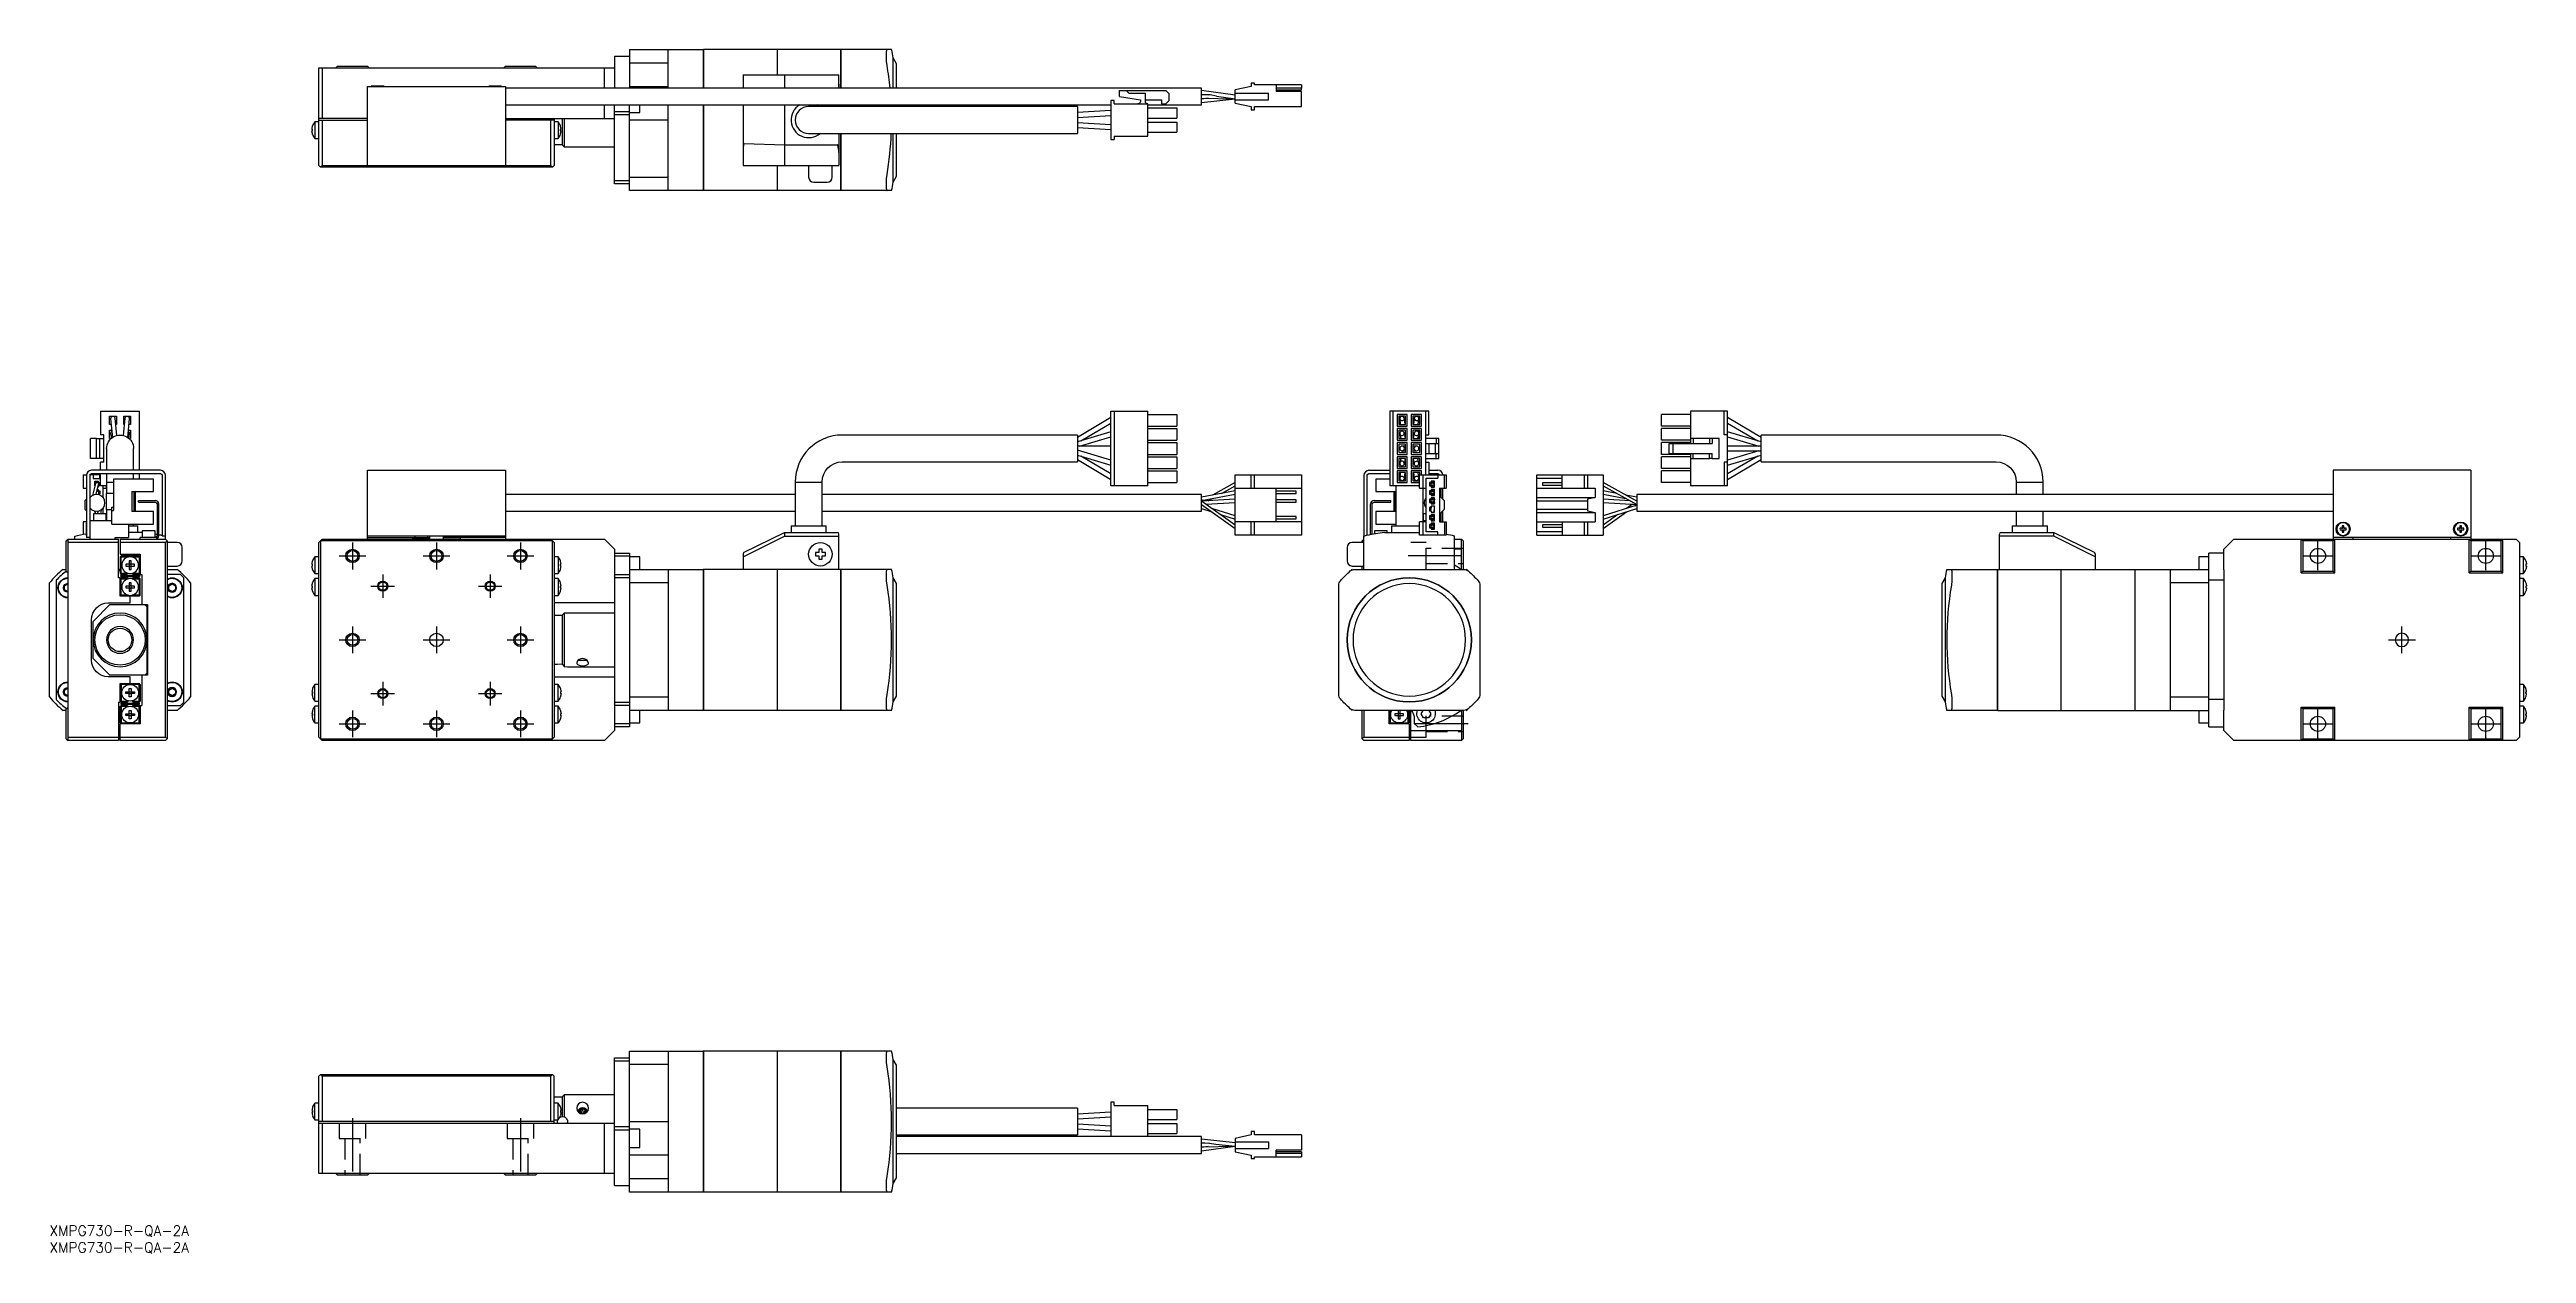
# Model space of a CAD drawing. Extents: x 0 to 737, y -8 to 350.
import ezdxf

# ---------------------------------------------------------------- set-up
doc = ezdxf.new("R2010")
doc.units = 0
doc.header["$LTSCALE"] = 0.5
doc.linetypes.add('CENTER', pattern=[50.8, 31.75, -6.35, 6.35, -6.35])
doc.linetypes.add('DASHED', pattern=[19.05, 12.7, -6.35])
for name, color, linetype in [('MSM_CENTER', 1, 'CENTER'), ('MSM_CONTINUOUS', 7, 'CONTINUOUS'), ('MSM_DASHED', 4, 'DASHED'), ('MSM_NARROW', 5, 'CONTINUOUS'), ('MSM_PART_NUMBER', 7, 'CONTINUOUS')]:
    doc.layers.add(name, color=color, linetype=linetype)
doc.styles.get("Standard").update_dxf_attribs({"font": 'txt.shx', "height": 3, "bigfont": 'bigfont.shx'})

msp = doc.modelspace()

# ---------------------------------------------------------------- texts
at = {"layer": 'MSM_PART_NUMBER'}
for p in [(0, -3), (0, -8)]:
    msp.add_text('XMPG730-R-QA-2A', height=3, dxfattribs=at).set_placement(p)

# ---------------------------------------------------------------- linework, layer by layer
at = {"layer": 'MSM_CENTER'}
for p, q in [((86.2, 199.43), (94.2, 199.43)), ((90.2, 203.43), (90.2, 195.43)), ((111.2, 199.43), (119.2, 199.43)), ((115.2, 203.43), (115.2, 195.43)), ((136.2, 199.43), (144.2, 199.43)), ((140.2, 203.43), (140.2, 195.43)), ((420.31, 199.43), (403.81, 199.43)), ((671.08, 199.43), (679.58, 199.43)), ((675.33, 195.18), (675.33, 203.68)), ((721.08, 199.43), (729.58, 199.43)), ((725.33, 195.18), (725.33, 203.68)), ((99.2, 193.93), (99.2, 186.93)), ((131.2, 193.93), (131.2, 186.93)), ((95.7, 190.43), (102.7, 190.43)), ((127.7, 190.43), (134.7, 190.43)), ((90.2, 178.43), (90.2, 170.43)), ((115.2, 178.43), (115.2, 170.43)), ((140.2, 178.43), (140.2, 170.43)), ((700.33, 170.43), (700.33, 178.43)), ((86.2, 174.43), (94.2, 174.43)), ((111.2, 174.43), (119.2, 174.43)), ((136.2, 174.43), (144.2, 174.43)), ((696.33, 174.43), (704.33, 174.43)), ((95.7, 158.43), (102.7, 158.43)), ((99.2, 161.93), (99.2, 154.93)), ((127.7, 158.43), (134.7, 158.43)), ((131.2, 161.93), (131.2, 154.93)), ((86.2, 149.43), (94.2, 149.43)), ((90.2, 153.43), (90.2, 145.43)), ((111.2, 149.43), (119.2, 149.43)), ((115.2, 153.43), (115.2, 145.43)), ((136.2, 149.43), (144.2, 149.43)), ((140.2, 153.43), (140.2, 145.43)), ((422.31, 149.43), (403.81, 149.43)), ((671.08, 149.43), (679.58, 149.43)), ((675.33, 145.18), (675.33, 153.68)), ((721.08, 149.43), (729.58, 149.43)), ((725.33, 145.18), (725.33, 153.68)), ((90.2, 32), (90.2, 13)), ((140.2, 32), (140.2, 13))]:
    msp.add_line(p, q, dxfattribs=at)
at = {"layer": 'MSM_CONTINUOUS'}
for p, q in [((168.2, 348.23), (172.7, 348.23)), ((168.2, 348.23), (168.2, 338.73)), ((172.7, 350.23), (172.7, 338.73)), ((172.7, 350.23), (194.6, 350.23)), ((184.2, 338.73), (184.2, 350.23)), ((194.6, 350.23), (194.6, 338.73)), ((194.65, 350.18), (194.6, 350.18)), ((194.65, 350.23), (194.65, 338.73)), ((216.6, 350.23), (194.65, 350.23)), ((216.6, 350.23), (216.6, 342.73)), ((216.65, 350.18), (216.6, 350.18)), ((216.65, 350.23), (216.65, 342.73)), ((235.5, 350.23), (216.65, 350.23)), ((235.5, 350.23), (235.5, 338.73)), ((235.55, 350.18), (235.5, 350.18)), ((235.55, 350.23), (235.55, 338.73)), ((250.69, 350.23), (235.55, 350.23)), ((249.21, 346.77), (249.21, 349.75)), ((249.33, 345.47), (249.21, 346.77)), ((251.2, 338.73), (251.2, 347.71)), ((252.2, 345.98), (251.2, 347.71)), ((80.2, 315.73), (80.2, 344.73)), ((80.2, 344.73), (168.2, 344.73)), ((81.2, 344.73), (81.2, 329.73)), ((85.7, 345.23), (85.2, 344.73)), ((85.7, 345.23), (94.7, 345.23)), ((95.2, 344.73), (94.7, 345.23)), ((94.7, 315.73), (94.7, 339.23)), ((94.7, 339.23), (135.7, 339.23)), ((99.6, 339.33), (95.8, 339.33)), ((95.8, 339.33), (95.8, 339.23)), ((99.6, 339.23), (99.6, 339.33)), ((134.6, 339.33), (130.8, 339.33)), ((130.8, 339.33), (130.8, 339.23)), ((134.6, 339.23), (134.6, 339.33)), ((135.7, 345.23), (135.2, 344.73)), ((135.7, 345.23), (144.7, 345.23)), ((135.7, 339.23), (135.7, 315.73)), ((145.2, 344.73), (144.7, 345.23)), ((165.2, 338.73), (165.2, 344.73)), ((184.2, 346.2), (172.7, 346.2)), ((172.7, 339.23), (184.2, 339.23)), ((206.5, 342.73), (206.5, 338.73)), ((206.5, 342.73), (235, 342.73)), ((218.8, 342.73), (218.8, 338.73)), ((235, 339.88), (234.96, 338.71)), ((235, 338.73), (235, 342.73)), ((252.2, 338.73), (252.2, 345.98)), ((357.7, 339.23), (353, 338.23)), ((357.7, 340.23), (357.7, 339.23)), ((358.7, 340.23), (357.7, 340.23)), ((358.7, 339.73), (358.7, 340.23)), ((372.7, 339.73), (358.7, 339.73)), ((365.2, 339.73), (365.2, 337.73)), ((372.7, 339.73), (372.7, 338.73)), ((342.95, 338.73), (135.7, 338.73)), ((135.7, 333.73), (316, 333.73)), ((165.2, 329.73), (165.2, 333.73)), ((168.2, 310.23), (168.2, 333.73)), ((172.7, 308.23), (172.7, 333.73)), ((175.7, 331.48), (175.7, 333.73)), ((184.2, 308.23), (184.2, 333.73)), ((194.6, 333.73), (194.6, 308.23)), ((194.65, 333.73), (194.65, 308.23)), ((206.5, 333.73), (206.5, 315.73)), ((218.8, 333.73), (218.8, 315.73)), ((306, 333.23), (226, 333.23)), ((235, 333.23), (235, 333.73)), ((235.5, 333.73), (235.5, 333.23)), ((235.55, 333.73), (235.55, 333.23)), ((251.2, 333.23), (251.2, 333.73)), ((252.2, 333.23), (252.2, 333.73)), ((306, 333.23), (306, 325.23)), ((316, 332.03), (306, 331.43)), ((317, 335.03), (316, 335.03)), ((316, 335.03), (316, 323.43)), ((317, 334.03), (317, 335.03)), ((317, 334.03), (327, 334.03)), ((318.5, 336.23), (318.5, 338.03)), ((318.5, 338.03), (332.3, 338.03)), ((318.5, 336.23), (324.75, 335.23)), ((320.5, 338.03), (321.3, 337.23)), ((321.3, 337.23), (326.25, 337.23)), ((324.75, 335.23), (324.75, 334.78)), ((326.25, 334.78), (326.25, 337.23)), ((326.25, 335.23), (331, 335.23)), ((327, 324.43), (327, 334.03)), ((327, 333.73), (342.95, 333.73)), ((327, 332.83), (335.6, 332.83)), ((331, 335.23), (331, 334.03)), ((331, 334.03), (332.3, 334.03)), ((333.3, 337.03), (332.3, 338.03)), ((332.3, 334.03), (333.3, 335.03)), ((333.3, 335.03), (333.3, 337.03)), ((335.6, 332.83), (335.6, 329.83)), ((342.95, 333.73), (342.95, 338.73)), ((353, 336.59), (342.95, 337.98)), ((342.95, 336.98), (344.96, 336.7)), ((345.52, 336.69), (342.95, 336.73)), ((342.95, 335.73), (353, 335.59)), ((344.96, 335.7), (342.95, 335.48)), ((342.95, 334.48), (353, 335.59)), ((347.46, 336.36), (345.52, 336.69)), ((347.46, 336.36), (353, 335.59)), ((353, 334.23), (353, 338.23)), ((353, 337.23), (362.85, 337.23)), ((353, 335.23), (362.85, 335.23)), ((353, 334.23), (357.7, 333.23)), ((357.7, 333.23), (357.7, 332.23)), ((357.7, 332.23), (358.7, 332.23)), ((358.7, 333.23), (372.7, 333.23)), ((358.7, 332.23), (358.7, 333.23)), ((362.85, 335.23), (362.85, 337.23)), ((372.7, 338.73), (365.2, 338.73)), ((365.2, 338.23), (372.7, 338.23)), ((372.7, 337.73), (365.2, 337.73)), ((372.7, 338.23), (372.7, 338.73)), ((372.7, 333.23), (372.7, 337.73)), ((78.31, 326.49), (78.12, 326.49)), ((78.12, 325.97), (78.31, 325.97)), ((78.31, 327.47), (78.3, 327.48)), ((78.3, 324.97), (78.31, 324.98)), ((78.31, 325.97), (78.31, 326.49)), ((78.98, 328.73), (78.98, 323.73)), ((80.2, 328.73), (78.98, 328.73)), ((94.7, 329.73), (80.2, 329.73)), ((80.2, 329.23), (94.7, 329.23)), ((81.2, 329.23), (81.2, 315.73)), ((135.7, 329.73), (168.2, 329.73)), ((150.2, 329.23), (135.7, 329.23)), ((149.2, 315.73), (149.2, 329.23)), ((150.2, 329.73), (150.2, 315.73)), ((151.42, 328.73), (150.2, 328.73)), ((151.42, 328.73), (151.42, 323.73)), ((152.09, 327.47), (152.1, 327.48)), ((152.09, 325.97), (152.09, 326.49)), ((152.09, 326.49), (152.28, 326.49)), ((152.28, 325.97), (152.09, 325.97)), ((152.1, 324.97), (152.09, 324.98)), ((152.7, 321.73), (152.7, 329.73)), ((153.2, 329.73), (153.2, 321.23)), ((168.2, 331.76), (172.7, 331.76)), ((172.7, 330.73), (168.2, 330.73)), ((172.7, 331.48), (175.7, 331.48)), ((184.2, 329.23), (172.7, 329.23)), ((226, 325.23), (306, 325.23)), ((235, 325.23), (235, 315.73)), ((235.5, 325.23), (235.5, 308.23)), ((235.55, 325.23), (235.55, 308.23)), ((251.2, 310.74), (251.2, 325.23)), ((252.2, 312.48), (252.2, 325.23)), ((306, 330.03), (316, 330.63)), ((316, 327.83), (306, 328.43)), ((306, 327.03), (316, 326.43)), ((327, 329.83), (335.6, 329.83)), ((327, 328.63), (335.6, 328.63)), ((327, 325.63), (335.6, 325.63)), ((335.6, 328.63), (335.6, 325.63)), ((78.98, 323.73), (80.2, 323.73)), ((150.2, 323.73), (151.42, 323.73)), ((150.2, 321.98), (152.7, 321.98)), ((152.7, 321.73), (153.2, 321.23)), ((153.2, 321.23), (168.2, 321.23)), ((206.78, 322.25), (218.8, 321.88)), ((218.8, 321.88), (234.5, 321.88)), ((316, 323.43), (317, 323.43)), ((317, 324.43), (327, 324.43)), ((317, 324.43), (317, 323.43)), ((80.2, 315.73), (80.7, 315.23)), ((80.7, 315.23), (81.2, 315.73)), ((149.7, 315.23), (80.7, 315.23)), ((81.2, 315.73), (149.2, 315.73)), ((149.2, 315.73), (149.7, 315.23)), ((149.7, 315.23), (150.2, 315.73)), ((168.2, 311.23), (172.7, 311.23)), ((172.7, 310.23), (168.2, 310.23)), ((172.7, 312.26), (184.2, 312.26)), ((206.5, 315.73), (235, 315.73)), ((216.6, 315.73), (216.6, 308.23)), ((216.65, 315.73), (216.65, 308.23)), ((226, 315.73), (226, 312.23)), ((227.5, 310.73), (231.5, 310.73)), ((233, 312.23), (233, 315.73)), ((249.21, 311.68), (249.33, 312.98)), ((249.21, 308.71), (249.21, 311.68)), ((251.2, 310.74), (252.2, 312.48)), ((194.6, 308.23), (172.7, 308.23)), ((194.65, 308.28), (194.6, 308.28)), ((216.6, 308.23), (194.65, 308.23)), ((216.65, 308.28), (216.6, 308.28)), ((235.5, 308.23), (216.65, 308.23)), ((235.55, 308.28), (235.5, 308.28)), ((250.69, 308.23), (235.55, 308.23)), ((15.2, 242.53), (15.2, 235.53)), ((15.2, 242.53), (26.8, 242.53)), ((17.9, 241.08), (19.9, 241.08)), ((17.9, 238.58), (17.9, 241.08)), ((18.32, 238.58), (17.9, 238.58)), ((17.9, 236.88), (18.5, 236.88)), ((17.9, 234.38), (17.9, 236.88)), ((18.15, 240.26), (18.72, 234.71)), ((20.06, 235.32), (19.54, 240.41)), ((19.9, 238.58), (19.73, 238.58)), ((19.9, 241.08), (19.9, 238.58)), ((22.46, 240.41), (21.94, 235.32)), ((22.1, 241.08), (24.1, 241.08)), ((22.1, 238.58), (22.1, 241.08)), ((22.27, 238.58), (22.1, 238.58)), ((23.28, 234.71), (23.85, 240.26)), ((23.5, 236.88), (24.1, 236.88)), ((24.1, 238.58), (23.68, 238.58)), ((24.1, 241.08), (24.1, 238.58)), ((24.1, 236.88), (24.1, 234.38)), ((26.8, 224.93), (26.8, 242.53)), ((316, 240.64), (306, 234.74)), ((316, 236.36), (306, 233.41)), ((306.99, 233.7), (316, 239.01)), ((316, 242.53), (327, 242.53)), ((316, 220.33), (316, 242.53)), ((317, 242.53), (317, 220.33)), ((327, 220.33), (327, 242.53)), ((327, 241.58), (335.6, 241.58)), ((327, 238.08), (335.6, 238.08)), ((327, 237.38), (335.6, 237.38)), ((335.6, 241.58), (335.6, 238.08)), ((335.6, 237.38), (335.6, 233.88)), ((399.01, 242.53), (399.01, 220.33)), ((410.61, 242.53), (399.01, 242.53)), ((400.01, 220.33), (400.01, 242.53)), ((401.21, 241.58), (401.21, 238.08)), ((404.21, 241.58), (401.21, 241.58)), ((401.21, 238.08), (404.21, 238.08)), ((401.21, 237.38), (401.21, 233.88)), ((404.21, 237.38), (401.21, 237.38)), ((401.71, 241.08), (401.71, 238.58)), ((403.71, 241.08), (401.71, 241.08)), ((401.71, 238.58), (403.71, 238.58)), ((401.71, 236.88), (401.71, 234.38)), ((403.71, 236.88), (401.71, 236.88)), ((401.96, 240.26), (402.13, 238.58)), ((402.3, 236.88), (402.34, 236.51)), ((403.68, 234.38), (403.34, 236.05)), ((403.54, 238.58), (403.35, 240.41)), ((403.71, 239.41), (403.47, 239.27)), ((403.71, 238.58), (403.71, 241.08)), ((403.71, 234.38), (403.71, 236.88)), ((404.21, 238.08), (404.21, 241.58)), ((404.21, 233.88), (404.21, 237.38)), ((405.41, 241.58), (405.41, 238.08)), ((408.41, 241.58), (405.41, 241.58)), ((405.41, 238.08), (408.41, 238.08)), ((405.41, 237.38), (405.41, 233.88)), ((408.41, 237.38), (405.41, 237.38)), ((407.91, 241.08), (405.91, 241.08)), ((405.91, 241.08), (405.91, 238.58)), ((405.91, 238.58), (407.91, 238.58)), ((407.91, 236.88), (405.91, 236.88)), ((405.91, 236.88), (405.91, 234.38)), ((406.28, 236.05), (405.94, 234.38)), ((406.26, 240.41), (406.08, 238.58)), ((407.27, 236.51), (407.31, 236.88)), ((407.31, 236.49), (407.31, 236.84)), ((407.48, 238.58), (407.66, 240.26)), ((407.51, 241.08), (407.51, 240.69)), ((407.51, 238.81), (407.51, 238.58)), ((407.51, 236.88), (407.51, 236.32)), ((407.91, 238.58), (407.91, 241.08)), ((407.91, 234.38), (407.91, 236.88)), ((408.41, 238.08), (408.41, 241.58)), ((408.41, 233.88), (408.41, 237.38)), ((409.61, 242.53), (409.61, 223.53)), ((410.61, 235.53), (410.61, 242.53)), ((479.93, 238.08), (479.93, 241.58)), ((488.53, 241.58), (479.93, 241.58)), ((488.53, 238.08), (479.93, 238.08)), ((488.53, 237.38), (479.93, 237.38)), ((479.93, 233.88), (479.93, 237.38)), ((488.53, 242.53), (488.53, 232.93)), ((499.53, 242.53), (488.53, 242.53)), ((498.53, 235.53), (498.53, 242.53)), ((499.53, 220.33), (499.53, 242.53)), ((509.53, 234.74), (499.53, 240.64)), ((499.53, 239.01), (508.54, 233.7)), ((509.53, 233.41), (499.53, 236.36)), ((12.2, 228.43), (12.2, 234.43)), ((14, 234.43), (12.2, 234.43)), ((14, 228.43), (14, 234.43)), ((14, 234.43), (16.2, 234.43)), ((15, 228.43), (15, 234.43)), ((16.2, 235.53), (15.2, 235.53)), ((16.2, 227.33), (16.2, 235.53)), ((17, 231.43), (17, 224.93)), ((18.3, 234.38), (17.9, 234.38)), ((18.16, 235.77), (18.42, 234.48)), ((23.58, 234.48), (23.84, 235.77)), ((24.1, 234.38), (23.7, 234.38)), ((25, 224.93), (25, 231.43)), ((306, 235.43), (236, 235.43)), ((306, 235.43), (306, 227.43)), ((316, 232.13), (306, 232.13)), ((316, 227.96), (306, 230.91)), ((306, 230.73), (306.14, 230.73)), ((306, 229.45), (316, 226.5)), ((306.61, 232.13), (316, 234.9)), ((316, 223.84), (306.99, 229.15)), ((327, 233.88), (335.6, 233.88)), ((327, 233.18), (335.6, 233.18)), ((327, 229.68), (335.6, 229.68)), ((327, 228.98), (335.6, 228.98)), ((335.6, 233.18), (335.6, 229.68)), ((335.6, 228.98), (335.6, 225.48)), ((401.21, 233.88), (404.21, 233.88)), ((401.21, 233.18), (401.21, 229.68)), ((404.21, 233.18), (401.21, 233.18)), ((401.21, 229.68), (404.21, 229.68)), ((401.21, 228.98), (401.21, 225.48)), ((404.21, 228.98), (401.21, 228.98)), ((401.71, 234.38), (403.71, 234.38)), ((401.71, 232.68), (401.71, 230.18)), ((403.71, 232.68), (401.71, 232.68)), ((401.71, 230.18), (403.71, 230.18)), ((401.96, 235.77), (402.25, 234.38)), ((402.62, 230.32), (402.59, 230.18)), ((403.71, 232.13), (402.65, 232.13)), ((402.65, 230.73), (403.71, 230.73)), ((403.71, 230.18), (403.71, 232.68)), ((404.21, 229.68), (404.21, 233.18)), ((404.21, 225.48), (404.21, 228.98)), ((405.41, 233.88), (408.41, 233.88)), ((405.41, 233.18), (405.41, 229.68)), ((408.41, 233.18), (405.41, 233.18)), ((405.41, 229.68), (408.41, 229.68)), ((405.41, 228.98), (405.41, 225.48)), ((408.41, 228.98), (405.41, 228.98)), ((405.91, 234.38), (407.91, 234.38)), ((407.91, 232.68), (405.91, 232.68)), ((405.91, 232.68), (405.91, 230.18)), ((406.97, 232.13), (405.91, 232.13)), ((405.91, 230.73), (406.97, 230.73)), ((405.91, 230.18), (407.91, 230.18)), ((407.37, 234.38), (407.65, 235.77)), ((407.51, 235.06), (407.51, 234.38)), ((407.91, 230.18), (407.91, 232.68)), ((408.41, 229.68), (408.41, 233.18)), ((408.41, 225.48), (408.41, 228.98)), ((409.61, 235.53), (410.61, 235.53)), ((413.61, 234.43), (409.61, 234.43)), ((409.61, 232.93), (413.61, 232.93)), ((409.61, 229.93), (413.61, 229.93)), ((410.61, 232.93), (410.61, 229.93)), ((412.61, 229.93), (412.61, 232.93)), ((412.81, 234.43), (412.81, 232.93)), ((412.81, 228.43), (412.81, 229.93)), ((413.61, 228.43), (413.61, 234.43)), ((488.53, 233.88), (479.93, 233.88)), ((479.93, 229.68), (479.93, 233.18)), ((488.53, 233.18), (479.93, 233.18)), ((488.53, 229.68), (479.93, 229.68)), ((479.93, 225.48), (479.93, 228.98)), ((488.53, 228.98), (479.93, 228.98)), ((482.23, 229.93), (482.23, 232.93)), ((482.23, 232.93), (483.23, 232.93)), ((482.23, 229.93), (483.23, 229.93)), ((483.23, 232.93), (483.23, 229.93)), ((483.23, 232.93), (495.03, 232.93)), ((483.23, 229.93), (495.03, 229.93)), ((494.23, 234.43), (488.53, 234.43)), ((488.53, 229.93), (488.53, 220.33)), ((489.28, 234.43), (489.28, 232.93)), ((489.28, 228.43), (489.28, 229.93)), ((494.23, 234.43), (494.23, 232.93)), ((495.03, 234.43), (494.23, 234.43)), ((494.23, 228.43), (494.23, 229.93)), ((497.03, 234.43), (495.03, 234.43)), ((495.03, 234.43), (495.03, 232.93)), ((495.03, 228.43), (495.03, 229.93)), ((497.03, 228.43), (497.03, 234.43)), ((499.53, 235.53), (498.53, 235.53)), ((499.53, 234.9), (508.92, 232.13)), ((509.53, 232.13), (499.53, 232.13)), ((499.53, 230.73), (509.53, 230.73)), ((508.92, 230.73), (499.53, 227.96)), ((499.53, 226.5), (509.53, 229.45)), ((508.54, 229.15), (499.53, 223.84)), ((509.53, 227.43), (509.53, 235.43)), ((579.53, 235.43), (509.53, 235.43)), ((10, 223.53), (10, 219.58)), ((10, 223.53), (11, 223.53)), ((11, 223.53), (11, 223.53)), ((11, 223.43), (11, 204.93)), ((12, 223.43), (12, 204.43)), ((15.2, 223.53), (12.01, 223.53)), ((16.2, 228.43), (12.2, 228.43)), ((33, 224.93), (12.5, 224.93)), ((12.5, 223.93), (33, 223.93)), ((13, 223.53), (13, 222.53)), ((13, 222.53), (15, 222.53)), ((13.5, 220.35), (13.5, 221.73)), ((13.5, 221.73), (14.5, 221.73)), ((14.5, 221.73), (14.5, 221.33)), ((14.5, 221.33), (15, 221.33)), ((15, 222.53), (15, 223.53)), ((15, 221.33), (15, 220.33)), ((15.2, 224.93), (15.2, 227.33)), ((16.2, 227.33), (15.2, 227.33)), ((15.2, 220.33), (15.2, 223.93)), ((17, 223.93), (17, 221.43)), ((17, 221.43), (19, 221.43)), ((17, 221.43), (17, 218.03)), ((31, 222.33), (19, 222.33)), ((19, 222.33), (19, 212.93)), ((25, 222.33), (25, 223.93)), ((26.8, 222.33), (26.8, 223.93)), ((31, 218.63), (31, 222.33)), ((33.5, 223.43), (33.5, 205.43)), ((34.5, 205.43), (34.5, 223.43)), ((94.7, 204.43), (94.7, 224.93)), ((94.7, 224.93), (135.7, 224.93)), ((135.7, 224.93), (135.7, 204.43)), ((222, 221.43), (230, 221.43)), ((222, 221.43), (222, 208.43)), ((230, 208.43), (230, 221.43)), ((236, 227.43), (306, 227.43)), ((306, 228.11), (316, 222.21)), ((327, 225.48), (335.6, 225.48)), ((327, 224.78), (335.6, 224.78)), ((327, 221.28), (335.6, 221.28)), ((335.6, 224.78), (335.6, 221.28)), ((353, 221.33), (346.21, 217.54)), ((353, 205.63), (353, 223.53)), ((353, 223.53), (372.7, 223.53)), ((357.7, 219.58), (357.7, 223.53)), ((358.7, 219.58), (358.7, 223.53)), ((372.7, 223.53), (372.7, 205.63)), ((391.31, 223.43), (391.31, 205.43)), ((392.31, 205.57), (392.31, 223.43)), ((392.81, 224.93), (399.01, 224.93)), ((392.81, 223.93), (399.01, 223.93)), ((394.81, 222.33), (394.81, 218.63)), ((399.01, 222.33), (394.81, 222.33)), ((401.21, 225.48), (404.21, 225.48)), ((401.21, 224.78), (401.21, 221.28)), ((404.21, 224.78), (401.21, 224.78)), ((401.21, 221.28), (404.21, 221.28)), ((401.71, 228.48), (401.71, 225.98)), ((403.71, 228.48), (401.71, 228.48)), ((401.71, 225.98), (403.71, 225.98)), ((401.71, 224.28), (401.71, 221.78)), ((403.71, 224.28), (401.71, 224.28)), ((401.71, 221.78), (403.71, 221.78)), ((402.25, 228.48), (401.96, 227.08)), ((402.13, 224.28), (401.96, 222.59)), ((402.34, 226.35), (402.3, 225.98)), ((403.34, 226.81), (403.68, 228.48)), ((403.35, 222.45), (403.54, 224.28)), ((403.71, 225.98), (403.71, 228.48)), ((403.71, 221.78), (403.71, 224.28)), ((404.21, 221.28), (404.21, 224.78)), ((405.41, 225.48), (408.41, 225.48)), ((405.41, 224.78), (405.41, 221.28)), ((408.41, 224.78), (405.41, 224.78)), ((405.41, 221.28), (407.81, 221.28)), ((407.91, 228.48), (405.91, 228.48)), ((405.91, 228.48), (405.91, 225.98)), ((405.91, 225.98), (407.91, 225.98)), ((407.91, 224.28), (405.91, 224.28)), ((405.91, 224.28), (405.91, 221.78)), ((405.91, 221.78), (407.81, 221.78)), ((405.94, 228.48), (406.28, 226.81)), ((406.08, 224.28), (406.26, 222.45)), ((407.31, 225.98), (407.27, 226.35)), ((407.65, 227.08), (407.37, 228.48)), ((407.66, 222.59), (407.48, 224.28)), ((407.81, 219.58), (407.81, 223.53)), ((407.81, 223.53), (415.81, 223.53)), ((407.91, 225.98), (407.91, 228.48)), ((407.91, 223.53), (407.91, 224.28)), ((408.41, 223.53), (408.41, 224.78)), ((408.81, 223.53), (408.81, 205.63)), ((409.61, 228.43), (413.61, 228.43)), ((409.61, 227.33), (410.61, 227.33)), ((409.81, 222.58), (413.31, 222.58)), ((409.81, 206.58), (409.81, 222.58)), ((410.61, 227.33), (410.61, 223.53)), ((410.61, 224.93), (413.31, 224.93)), ((410.61, 223.93), (413.31, 223.93)), ((411.31, 221.33), (410.81, 221.33)), ((410.81, 221.33), (410.81, 220.33)), ((411.31, 221.73), (411.31, 221.33)), ((412.31, 221.73), (411.31, 221.73)), ((412.31, 219.93), (412.31, 221.73)), ((413.31, 223.53), (413.31, 222.58)), ((415.31, 219.58), (415.31, 223.53)), ((415.81, 223.53), (415.81, 219.58)), ((442.83, 223.53), (462.53, 223.53)), ((442.83, 205.63), (442.83, 223.53)), ((442.83, 222.58), (450.33, 222.58)), ((450.33, 219.58), (450.33, 223.53)), ((456.83, 223.53), (456.83, 219.58)), ((457.83, 223.53), (457.83, 219.58)), ((462.53, 223.53), (462.53, 205.63)), ((472.58, 215.73), (462.53, 221.33)), ((488.53, 225.48), (479.93, 225.48)), ((488.53, 224.78), (479.93, 224.78)), ((479.93, 221.28), (479.93, 224.78)), ((488.53, 221.28), (479.93, 221.28)), ((488.53, 228.43), (494.23, 228.43)), ((495.03, 228.43), (494.23, 228.43)), ((495.03, 228.43), (497.03, 228.43)), ((498.53, 227.33), (498.53, 220.33)), ((499.53, 227.33), (498.53, 227.33)), ((499.53, 222.21), (509.53, 228.11)), ((509.53, 227.43), (579.53, 227.43)), ((585.53, 221.43), (593.53, 221.43)), ((585.53, 221.43), (585.53, 217.73)), ((593.53, 217.73), (593.53, 221.43)), ((679.83, 224.93), (679.83, 204.43)), ((720.83, 224.93), (679.83, 224.93)), ((720.83, 224.93), (720.83, 204.43)), ((10, 219.58), (11, 219.58)), ((11, 216.33), (10.5, 215.83)), ((10.5, 215.83), (10.5, 213.33)), ((13.65, 220.95), (12.77, 217.41)), ((13.91, 217.82), (14.62, 220.71)), ((14.25, 219.23), (14.5, 219.23)), ((14.5, 219.93), (14.43, 219.93)), ((14.5, 220.23), (14.5, 219.93)), ((14.5, 219.23), (14.5, 218.83)), ((14.5, 218.83), (15, 218.83)), ((15, 220.33), (14.52, 220.33)), ((14.59, 217.66), (14.63, 218.29)), ((15, 217.83), (14.6, 217.83)), ((15, 218.83), (15, 217.83)), ((17, 220.33), (15.2, 220.33)), ((16, 216.73), (16, 220.33)), ((16, 219.58), (17, 219.58)), ((17, 219.58), (17, 220.33)), ((17, 213.23), (17, 218.03)), ((19, 218.03), (17, 218.03)), ((18.5, 208.93), (18.5, 213.98)), ((18.5, 213.98), (19, 213.98)), ((24.5, 218.63), (31, 218.63)), ((24.5, 218.63), (24.5, 212.63)), ((25.2, 212.63), (25.2, 218.63)), ((25.5, 218.63), (25.5, 212.63)), ((26.5, 215.43), (26.5, 215.93)), ((26.5, 215.93), (31.5, 215.93)), ((26.5, 215.43), (31.5, 215.43)), ((32, 214.93), (32, 205.43)), ((32.5, 205.43), (32.5, 214.93)), ((222, 217.73), (135.7, 217.73)), ((342.95, 217.73), (230, 217.73)), ((327, 220.33), (316, 220.33)), ((353, 218.83), (342.95, 216.93)), ((342.95, 215.93), (353, 217.83)), ((342.95, 212.73), (342.95, 217.73)), ((353, 216.33), (342.95, 215.73)), ((343.49, 216.03), (342.95, 215.73)), ((353, 208.63), (342.95, 215.73)), ((342.95, 214.73), (353, 207.63)), ((343.46, 214.36), (342.95, 214.53)), ((344.25, 214.81), (353, 215.33)), ((344.96, 215.85), (346.21, 216.54)), ((348.92, 218.06), (353, 220.33)), ((353, 219.58), (372.7, 219.58)), ((365.2, 209.58), (365.2, 219.58)), ((371.1, 218.68), (365.2, 218.68)), ((365.2, 217.98), (371.1, 217.98)), ((371.1, 216.18), (365.2, 216.18)), ((365.2, 215.48), (371.1, 215.48)), ((371.1, 217.98), (371.1, 218.68)), ((371.1, 215.48), (371.1, 216.18)), ((393.31, 205.77), (393.31, 214.93)), ((393.81, 205.86), (393.81, 214.93)), ((394.31, 215.93), (399.31, 215.93)), ((394.31, 215.43), (399.31, 215.43)), ((394.81, 218.63), (400.81, 218.63)), ((407.81, 220.33), (399.01, 220.33)), ((399.31, 215.43), (399.31, 215.93)), ((400.31, 212.63), (400.31, 218.63)), ((400.61, 218.63), (400.61, 212.63)), ((400.81, 220.33), (400.81, 208.43)), ((407.81, 219.58), (409.81, 219.58)), ((410.81, 220.33), (411.31, 220.33)), ((411.31, 218.83), (410.81, 218.83)), ((410.81, 218.83), (410.81, 217.83)), ((410.81, 217.83), (411.31, 217.83)), ((411.31, 216.33), (410.81, 216.33)), ((410.81, 216.33), (410.81, 215.33)), ((410.81, 215.66), (411.05, 215.33)), ((410.81, 215.33), (411.31, 215.33)), ((411.2, 217.94), (411.21, 217.83)), ((411.26, 215.37), (411.27, 215.33)), ((411.28, 220.36), (411.28, 220.33)), ((411.31, 220.33), (411.31, 219.93)), ((411.31, 220.23), (411.38, 219.93)), ((411.31, 219.93), (412.31, 219.93)), ((411.31, 219.23), (411.31, 218.83)), ((412.31, 219.23), (411.31, 219.23)), ((411.31, 217.83), (411.31, 217.43)), ((411.31, 217.43), (412.31, 217.43)), ((411.31, 216.73), (411.31, 216.33)), ((412.31, 216.73), (411.31, 216.73)), ((411.31, 216.41), (411.31, 216.39)), ((411.32, 216.33), (411.31, 216.39)), ((411.31, 215.33), (411.31, 214.93)), ((411.31, 215.17), (411.32, 215.12)), ((411.31, 214.93), (412.31, 214.93)), ((411.31, 214.23), (411.31, 213.83)), ((412.31, 214.23), (411.31, 214.23)), ((411.31, 214.05), (411.35, 214.23)), ((411.31, 214.05), (411.31, 214.04)), ((411.4, 214.93), (411.32, 215.12)), ((411.55, 219.23), (411.63, 218.94)), ((412.18, 216.68), (412.18, 216.73)), ((412.18, 216.68), (412.31, 216.18)), ((412.24, 217.43), (412.2, 218.01)), ((412.28, 216.28), (412.21, 216.13)), ((412.31, 215.23), (412.21, 214.93)), ((412.3, 215.33), (412.24, 215.59)), ((412.24, 212.43), (412.31, 214.01)), ((412.31, 220.35), (412.25, 220.6)), ((412.26, 214.23), (412.31, 214.01)), ((412.3, 215.33), (412.31, 215.23)), ((412.31, 217.43), (412.31, 219.23)), ((412.31, 214.93), (412.31, 216.73)), ((412.31, 212.43), (412.31, 214.23)), ((413.81, 219.58), (415.81, 219.58)), ((413.81, 219.58), (413.81, 209.58)), ((414.31, 216.83), (414.31, 219.58)), ((415.31, 215.83), (414.31, 216.83)), ((414.81, 216.33), (414.81, 219.58)), ((415.31, 213.33), (415.31, 215.83)), ((442.83, 219.58), (460.18, 219.58)), ((442.83, 216.83), (460.18, 216.83)), ((442.83, 215.83), (457.83, 215.83)), ((444.43, 221.18), (444.43, 220.48)), ((450.33, 221.18), (444.43, 221.18)), ((444.43, 220.48), (450.33, 220.48)), ((460.18, 216.83), (457.83, 216.33)), ((457.83, 216.33), (457.83, 212.83)), ((460.18, 219.58), (460.18, 216.83)), ((462.53, 220.33), (472.58, 214.73)), ((466.6, 218.06), (462.53, 218.83)), ((462.53, 217.83), (469.32, 216.54)), ((470.57, 215.85), (462.53, 216.33)), ((462.53, 215.33), (472.58, 214.73)), ((472.58, 214.53), (462.53, 211.33)), ((472.58, 216.93), (469.32, 217.54)), ((471.27, 214.81), (469.48, 213.54)), ((472.03, 216.03), (472.58, 215.93)), ((472.06, 214.36), (472.58, 214.73)), ((472.58, 217.73), (472.58, 212.73)), ((679.83, 217.73), (472.58, 217.73)), ((499.53, 220.33), (488.53, 220.33)), ((10, 209.58), (10, 205.86)), ((11, 209.58), (10, 209.58)), ((10.5, 213.33), (11, 212.83)), ((10.9, 209.33), (10.9, 205.53)), ((11, 209.33), (10.9, 209.33)), ((18.5, 209.93), (12, 209.93)), ((16.9, 211.93), (13.1, 211.93)), ((13.1, 211.93), (13.1, 209.93)), ((13.5, 212.43), (13.5, 212.78)), ((13.57, 212.43), (13.5, 212.43)), ((13.55, 212.77), (13.59, 211.93)), ((14.26, 212.14), (14.22, 211.93)), ((14.47, 212.77), (14.26, 212.14)), ((15.24, 211.93), (15.43, 213.18)), ((16, 211.93), (16, 213.73)), ((16.9, 209.93), (16.9, 211.93)), ((17, 213.23), (18.5, 213.23)), ((17, 213.23), (17, 209.93)), ((18.5, 212.93), (19, 212.93)), ((18.5, 208.93), (31, 208.93)), ((23.5, 208.93), (23.5, 204.93)), ((23.5, 208.43), (26.25, 208.43)), ((31, 212.63), (24.5, 212.63)), ((25, 208.43), (25, 208.93)), ((26.25, 206.43), (26.25, 208.43)), ((31.4, 206.93), (27.6, 206.93)), ((27.6, 206.93), (27.6, 204.93)), ((31, 208.93), (31, 212.63)), ((31.4, 204.93), (31.4, 206.93)), ((135.7, 212.73), (222, 212.73)), ((220.75, 208.43), (231.25, 208.43)), ((220.75, 208.43), (220.75, 206.43)), ((230, 212.73), (342.95, 212.73)), ((231.25, 206.43), (231.25, 208.43)), ((342.95, 213.53), (346.04, 212.54)), ((353, 211.33), (346.04, 213.54)), ((348.62, 211.72), (353, 210.33)), ((372.7, 209.58), (353, 209.58)), ((357.7, 205.63), (357.7, 209.58)), ((358.7, 205.63), (358.7, 209.58)), ((371.1, 211.18), (365.2, 211.18)), ((365.2, 210.48), (371.1, 210.48)), ((371.1, 210.48), (371.1, 211.18)), ((398.21, 206.93), (394.41, 206.93)), ((394.41, 206.93), (394.41, 205.97)), ((394.81, 212.63), (394.81, 208.93)), ((400.81, 212.63), (394.81, 212.63)), ((394.81, 208.93), (400.81, 208.93)), ((398.21, 206.43), (398.21, 206.93)), ((399.56, 208.43), (407.81, 208.43)), ((399.56, 208.43), (399.56, 206.43)), ((407.81, 205.63), (407.81, 209.58)), ((409.81, 209.58), (407.81, 209.58)), ((409.81, 209.93), (408.81, 209.93)), ((409.81, 211.93), (408.91, 211.93)), ((408.91, 211.93), (408.91, 209.93)), ((413.31, 206.58), (409.81, 206.58)), ((411.31, 213.83), (410.81, 213.83)), ((410.81, 213.83), (410.81, 212.83)), ((410.81, 212.83), (411.31, 212.83)), ((411.31, 211.33), (410.81, 211.33)), ((410.81, 211.33), (410.81, 210.33)), ((410.81, 210.42), (410.82, 210.33)), ((410.81, 210.33), (411.31, 210.33)), ((411.31, 208.83), (410.81, 208.83)), ((410.81, 208.83), (410.81, 207.83)), ((410.81, 207.83), (411.31, 207.83)), ((411.06, 208.83), (411.1, 208.55)), ((411.2, 211.33), (411.19, 211.21)), ((411.26, 212.83), (411.34, 213.45)), ((411.34, 213.45), (411.28, 213.83)), ((411.3, 213.83), (411.3, 213.75)), ((411.31, 212.83), (411.31, 212.43)), ((411.31, 212.43), (412.31, 212.43)), ((411.31, 211.73), (411.31, 211.33)), ((412.31, 211.73), (411.31, 211.73)), ((411.31, 210.33), (411.31, 209.93)), ((411.31, 209.93), (412.31, 209.93)), ((411.31, 209.23), (411.31, 208.83)), ((412.31, 209.23), (411.31, 209.23)), ((411.31, 207.83), (411.31, 207.43)), ((411.31, 207.43), (412.31, 207.43)), ((411.9, 209.93), (411.85, 210.24)), ((412.08, 208.79), (412.01, 209.23)), ((412.19, 211.16), (412.21, 211.73)), ((412.31, 209.93), (412.31, 211.73)), ((412.31, 207.43), (412.31, 209.23)), ((413.31, 205.63), (413.31, 206.58)), ((413.81, 209.58), (415.81, 209.58)), ((414.31, 212.33), (415.31, 213.33)), ((414.31, 209.58), (414.31, 212.33)), ((414.81, 209.58), (414.81, 212.83)), ((415.31, 209.58), (415.31, 205.63)), ((415.81, 209.58), (415.81, 205.63)), ((442.83, 213.33), (457.83, 213.33)), ((442.83, 212.33), (460.18, 212.33)), ((442.83, 209.58), (460.18, 209.58)), ((450.33, 206.58), (442.83, 206.58)), ((444.43, 208.68), (444.43, 207.98)), ((450.33, 208.68), (444.43, 208.68)), ((444.43, 207.98), (450.33, 207.98)), ((450.33, 209.58), (450.33, 205.63)), ((456.83, 209.58), (456.83, 205.63)), ((457.83, 212.83), (460.18, 212.33)), ((457.83, 209.58), (457.83, 205.63)), ((460.18, 212.33), (460.18, 209.58)), ((462.53, 210.33), (472.58, 213.53)), ((462.53, 207.63), (469.48, 212.54)), ((466.91, 211.72), (462.53, 208.63)), ((472.58, 212.73), (679.83, 212.73)), ((584.28, 208.43), (594.78, 208.43)), ((584.28, 208.43), (584.28, 206.43)), ((585.53, 212.73), (585.53, 208.43)), ((593.53, 208.43), (593.53, 212.73)), ((594.78, 206.43), (594.78, 208.43)), ((682.59, 207.67), (681.91, 207.67)), ((681.91, 207.19), (682.59, 207.19)), ((682.59, 208.35), (682.59, 207.67)), ((682.59, 207.19), (682.59, 206.51)), ((683.07, 207.67), (683.07, 208.35)), ((683.75, 207.67), (683.07, 207.67)), ((683.07, 206.51), (683.07, 207.19)), ((683.07, 207.19), (683.75, 207.19)), ((717.59, 207.67), (716.91, 207.67)), ((716.91, 207.19), (717.59, 207.19)), ((717.59, 208.35), (717.59, 207.67)), ((717.59, 207.19), (717.59, 206.51)), ((718.07, 207.67), (718.07, 208.35)), ((718.75, 207.67), (718.07, 207.67)), ((718.07, 206.51), (718.07, 207.19)), ((718.07, 207.19), (718.75, 207.19)), ((5, 203.93), (5.5, 204.43)), ((5, 194.93), (5, 203.93)), ((5.5, 144.43), (5.5, 204.43)), ((5.5, 204.43), (20.5, 204.43)), ((20.5, 203.43), (5.5, 203.43)), ((7.5, 204.41), (7.5, 205.34)), ((10.9, 205.53), (11, 205.53)), ((12, 204.93), (11, 204.93)), ((19.5, 204.93), (23.5, 204.93)), ((19.5, 204.43), (19.5, 204.93)), ((20.5, 192.93), (20.5, 204.43)), ((21, 204.43), (34.5, 204.43)), ((21, 204.43), (21, 199.93)), ((34.5, 203.43), (21, 203.43)), ((21, 199.93), (27, 199.93)), ((21.3, 199.43), (21, 199.13)), ((21, 199.13), (21, 194.23)), ((21.3, 199.13), (21.15, 199.28)), ((26.7, 199.43), (21.3, 199.43)), ((21.3, 194.23), (21.3, 199.13)), ((21.3, 199.13), (23.5, 199.13)), ((22.5, 199.93), (23, 199.43)), ((27.6, 206.43), (23.5, 206.43)), ((24.5, 199.13), (26.7, 199.13)), ((25, 199.43), (25.5, 199.93)), ((26.7, 199.43), (27, 199.13)), ((26.85, 199.28), (26.7, 199.13)), ((26.7, 199.13), (26.7, 194.23)), ((27, 204.43), (27, 204.93)), ((32, 204.93), (27, 204.93)), ((27, 199.93), (27, 193.93)), ((32, 204.56), (32, 204.93)), ((33.5, 205.43), (34.5, 205.43)), ((34.5, 204.41), (34.5, 205.34)), ((35, 203.93), (34.5, 204.43)), ((34.5, 203.43), (35, 203.93)), ((34.5, 145.43), (34.5, 203.43)), ((35, 203.93), (35, 144.93)), ((38, 203.43), (35, 203.43)), ((39.5, 197.93), (39.5, 201.93)), ((78.98, 199.18), (78.98, 194.18)), ((80.2, 199.18), (78.98, 199.18)), ((80.2, 203.43), (80.7, 203.93)), ((80.2, 145.43), (80.2, 203.43)), ((80.7, 203.93), (81.2, 204.43)), ((80.7, 203.93), (80.7, 144.93)), ((149.7, 203.93), (80.7, 203.93)), ((81.2, 204.43), (149.2, 204.43)), ((94.7, 205.43), (135.7, 205.43)), ((94.7, 204.93), (113.2, 204.93)), ((108.2, 204.43), (108.2, 204.93)), ((108.2, 204.56), (113.2, 204.56)), ((108.8, 205.43), (108.8, 204.93)), ((112.6, 204.93), (112.6, 205.43)), ((113.2, 204.56), (113.2, 205.43)), ((117.2, 205.43), (117.2, 204.56)), ((135.7, 204.93), (117.2, 204.93)), ((117.2, 204.56), (122.2, 204.56)), ((117.8, 205.43), (117.8, 204.93)), ((121.6, 204.93), (121.6, 205.43)), ((122.2, 204.93), (122.2, 204.43)), ((149.2, 204.43), (149.7, 203.93)), ((149.2, 204.43), (165.2, 204.43)), ((149.7, 144.93), (149.7, 203.93)), ((149.7, 203.93), (150.2, 203.43)), ((150.2, 203.43), (150.2, 145.43)), ((151.42, 199.18), (150.2, 199.18)), ((151.42, 199.18), (151.42, 194.18)), ((168.2, 201.43), (165.2, 204.43)), ((168.2, 201.43), (168.2, 195.28)), ((168.2, 200.3), (172.7, 200.3)), ((172.7, 199.36), (168.2, 199.36)), ((172.7, 200.3), (172.7, 148.55)), ((175.7, 199.18), (172.7, 199.18)), ((175.7, 195.43), (175.7, 199.18)), ((206.5, 199.12), (218.8, 205.34)), ((206.5, 200.07), (206.5, 195.43)), ((206.78, 200.52), (218.8, 206.43)), ((218.8, 206.43), (218.8, 205.34)), ((218.8, 206.43), (234.5, 206.43)), ((218.8, 205.34), (235, 205.34)), ((229, 200.43), (228, 200.43)), ((228, 200.43), (228, 199.43)), ((228, 199.43), (229, 199.43)), ((230, 201.43), (229, 201.43)), ((229, 201.43), (229, 200.43)), ((229, 199.43), (229, 198.43)), ((230, 200.43), (230, 201.43)), ((231, 200.43), (230, 200.43)), ((230, 198.43), (230, 199.43)), ((230, 199.43), (231, 199.43)), ((231, 199.43), (231, 200.43)), ((235, 195.43), (235, 205.93)), ((372.7, 205.63), (353, 205.63)), ((386.31, 201.93), (386.31, 197.93)), ((391.31, 203.43), (387.81, 203.43)), ((391.31, 204.43), (390.81, 203.93)), ((390.81, 203.43), (390.81, 203.93)), ((390.81, 203.93), (391.31, 203.43)), ((391.31, 205.43), (391.67, 205.43)), ((391.31, 195.43), (391.31, 205.34)), ((397.46, 206.43), (394.15, 205.93)), ((397.46, 206.43), (407.81, 206.43)), ((415.81, 205.63), (407.81, 205.63)), ((418.31, 195.43), (418.31, 205.34)), ((418.31, 204.43), (420.31, 204.43)), ((420.31, 201.43), (418.31, 201.43)), ((420.31, 195.43), (420.31, 204.43)), ((420.31, 204.43), (420.81, 203.93)), ((420.81, 203.93), (420.81, 195.43)), ((442.83, 205.63), (462.53, 205.63)), ((580.53, 195.43), (580.53, 205.93)), ((596.73, 205.34), (580.53, 205.34)), ((581.03, 206.43), (596.73, 206.43)), ((596.73, 205.34), (596.73, 206.43)), ((596.73, 206.43), (608.75, 200.52)), ((609.03, 199.12), (596.73, 205.34)), ((609.03, 200.07), (609.03, 195.43)), ((639.83, 199.18), (639.83, 195.43)), ((642.83, 199.18), (639.83, 199.18)), ((647.33, 200.3), (642.83, 200.3)), ((642.83, 148.55), (642.83, 200.3)), ((650.33, 204.43), (647.33, 201.43)), ((647.33, 195.3), (647.33, 201.43)), ((650.33, 204.43), (734.33, 204.43)), ((670.33, 194.43), (670.33, 204.43)), ((670.33, 204.43), (670.83, 203.93)), ((670.83, 203.93), (670.83, 194.93)), ((679.83, 203.93), (670.83, 203.93)), ((720.83, 204.93), (679.83, 204.93)), ((679.83, 203.93), (680.33, 204.43)), ((679.83, 194.93), (679.83, 203.93)), ((680.33, 194.43), (680.33, 204.43)), ((685.83, 204.43), (685.83, 204.93)), ((714.83, 204.93), (714.83, 204.43)), ((720.33, 194.43), (720.33, 204.43)), ((720.33, 204.43), (720.83, 203.93)), ((720.83, 203.93), (720.83, 194.93)), ((729.83, 203.93), (720.83, 203.93)), ((729.83, 203.93), (730.33, 204.43)), ((729.83, 194.93), (729.83, 203.93)), ((730.33, 194.43), (730.33, 204.43)), ((735.33, 203.43), (734.33, 204.43)), ((735.33, 203.43), (735.33, 145.43)), ((736.55, 199.18), (735.33, 199.18)), ((736.55, 194.18), (736.55, 199.18)), ((2, 192.18), (2, 156.68)), ((4.03, 195.43), (5, 195.43)), ((5, 194.93), (5.5, 194.43)), ((21, 195.43), (20.5, 195.43)), ((21, 192.93), (20.5, 192.93)), ((21, 194.23), (21.3, 193.93)), ((21.3, 192.93), (21, 192.63)), ((21, 187.43), (21, 192.93)), ((21.15, 194.08), (21.3, 194.23)), ((21.3, 192.63), (21.15, 192.78)), ((21.2, 193.28), (21.2, 193.58)), ((21.2, 193.58), (26.8, 193.58)), ((21.2, 193.28), (26.8, 193.28)), ((23.39, 194.23), (21.3, 194.23)), ((21.3, 193.93), (23.09, 193.93)), ((23.09, 192.93), (21.3, 192.93)), ((21.3, 187.73), (21.3, 192.63)), ((21.3, 192.63), (23.39, 192.63)), ((23.74, 196.94), (22.75, 196.94)), ((22.75, 196.94), (22.75, 196.42)), ((22.75, 196.42), (23.74, 196.42)), ((23.41, 194.25), (22.76, 193.6)), ((22.76, 193.25), (23.09, 192.93)), ((22.81, 193.28), (23.33, 192.76)), ((23.09, 192.93), (23.41, 192.61)), ((23.33, 192.76), (23.46, 192.62)), ((23.67, 196.94), (23.67, 196.42)), ((24.26, 197.93), (23.74, 197.93)), ((23.74, 197.93), (23.74, 196.94)), ((24.26, 197), (23.74, 197)), ((23.74, 196.42), (23.74, 195.43)), ((23.74, 196.35), (24.26, 196.35)), ((23.74, 195.43), (24.26, 195.43)), ((24.26, 196.94), (24.26, 197.93)), ((25.25, 196.94), (24.26, 196.94)), ((24.26, 196.42), (25.25, 196.42)), ((24.26, 195.43), (24.26, 196.42)), ((24.33, 196.42), (24.33, 196.94)), ((25.19, 193.58), (24.54, 194.24)), ((24.61, 194.23), (24.59, 194.25)), ((24.59, 192.61), (24.61, 192.63)), ((26.7, 194.23), (24.61, 194.23)), ((25.24, 193.6), (24.61, 194.23)), ((24.61, 192.63), (25.24, 193.25)), ((24.61, 192.63), (26.7, 192.63)), ((24.91, 193.93), (27.5, 193.93)), ((26.7, 192.93), (24.91, 192.93)), ((25.25, 196.42), (25.25, 196.94)), ((26.7, 194.23), (26.85, 194.08)), ((27, 194.23), (26.7, 193.93)), ((26.7, 192.93), (27, 192.63)), ((26.85, 192.78), (26.7, 192.63)), ((26.7, 192.63), (26.7, 187.73)), ((26.8, 193.58), (26.8, 193.28)), ((27, 187.73), (27, 192.63)), ((27.5, 193.93), (27.5, 184.93)), ((35, 196.43), (38, 196.43)), ((35, 195.43), (37.97, 195.43)), ((39, 193.93), (35, 193.93)), ((40, 192.93), (39, 193.93)), ((40, 155.93), (40, 192.93)), ((78.31, 196.94), (78.12, 196.94)), ((78.12, 196.42), (78.31, 196.42)), ((78.31, 197.93), (78.3, 197.93)), ((78.3, 195.43), (78.31, 195.43)), ((78.31, 196.42), (78.31, 196.94)), ((78.98, 194.18), (80.2, 194.18)), ((78.98, 192.68), (78.98, 187.68)), ((80.2, 192.68), (78.98, 192.68)), ((150.2, 194.18), (151.42, 194.18)), ((151.42, 192.68), (150.2, 192.68)), ((151.42, 192.68), (151.42, 187.68)), ((152.09, 197.93), (152.1, 197.93)), ((152.09, 196.94), (152.28, 196.94)), ((152.09, 196.42), (152.09, 196.94)), ((152.28, 196.42), (152.09, 196.42)), ((152.1, 195.43), (152.09, 195.43)), ((168.2, 195.28), (168.2, 153.57)), ((168.2, 195.28), (168.2, 193.93)), ((168.2, 193.93), (172.7, 193.93)), ((172.7, 192.93), (168.2, 192.93)), ((172.7, 195.43), (194.6, 195.43)), ((184.2, 195.43), (184.2, 153.43)), ((194.6, 195.43), (194.6, 153.43)), ((194.65, 195.38), (194.6, 195.38)), ((194.65, 195.43), (194.65, 153.43)), ((235.5, 195.43), (194.65, 195.43)), ((216.6, 195.43), (216.6, 153.43)), ((216.65, 195.38), (216.6, 195.38)), ((216.65, 195.43), (216.65, 153.43)), ((229, 198.43), (230, 198.43)), ((235.5, 195.43), (235.5, 153.43)), ((235.55, 195.38), (235.5, 195.38)), ((235.55, 195.43), (235.55, 153.43)), ((250.69, 195.43), (235.55, 195.43)), ((249.21, 191.97), (249.21, 194.95)), ((249.33, 190.68), (249.21, 191.97)), ((251.2, 155.94), (251.2, 192.91)), ((252.2, 191.18), (251.2, 192.91)), ((387.81, 196.43), (391.31, 196.43)), ((388.56, 195.43), (421.06, 195.43)), ((390.81, 195.43), (390.81, 196.43)), ((564.33, 192.91), (563.33, 191.18)), ((564.33, 192.91), (564.33, 155.94)), ((564.83, 195.43), (579.98, 195.43)), ((566.32, 191.97), (566.19, 190.68)), ((566.32, 194.95), (566.32, 191.97)), ((579.98, 153.43), (579.98, 195.43)), ((579.98, 195.38), (580.03, 195.38)), ((580.03, 153.43), (580.03, 195.43)), ((580.03, 195.43), (620.88, 195.43)), ((598.88, 153.43), (598.88, 195.43)), ((598.88, 195.38), (598.93, 195.38)), ((598.93, 153.43), (598.93, 195.43)), ((620.88, 153.43), (620.88, 195.43)), ((620.88, 195.38), (620.93, 195.38)), ((620.93, 195.43), (642.83, 195.43)), ((620.93, 153.43), (620.93, 195.43)), ((631.33, 195.43), (631.33, 153.43)), ((647.33, 192.18), (642.83, 192.18)), ((647.33, 195.3), (647.33, 153.55)), ((670.33, 194.43), (670.83, 194.93)), ((670.33, 194.43), (680.33, 194.43)), ((670.83, 194.93), (679.83, 194.93)), ((679.83, 194.93), (680.33, 194.43)), ((720.33, 194.43), (720.83, 194.93)), ((720.33, 194.43), (730.33, 194.43)), ((720.83, 194.93), (729.83, 194.93)), ((729.83, 194.93), (730.33, 194.43)), ((735.33, 194.18), (736.55, 194.18)), ((736.55, 192.68), (735.33, 192.68)), ((736.55, 187.68), (736.55, 192.68)), ((737.23, 197.93), (737.22, 197.93)), ((737.41, 196.94), (737.22, 196.94)), ((737.22, 196.94), (737.22, 196.42)), ((737.22, 196.42), (737.41, 196.42)), ((737.22, 195.43), (737.23, 195.43)), ((0, 157.46), (0, 191.4)), ((4.5, 190.5), (5.5, 191.08)), ((4.5, 189.35), (4.5, 190.5)), ((5.5, 188.77), (4.5, 189.35)), ((18, 184.93), (13, 179.93)), ((17.5, 185.43), (24, 185.43)), ((18, 184.93), (29.2, 184.93)), ((21, 187.73), (21.3, 187.43)), ((26.7, 187.43), (21, 187.43)), ((21.15, 187.58), (21.3, 187.73)), ((23.5, 187.73), (21.3, 187.73)), ((23.74, 190.44), (22.75, 190.44)), ((22.75, 190.44), (22.75, 189.92)), ((22.75, 189.92), (23.74, 189.92)), ((23.67, 190.44), (23.67, 189.92)), ((24.26, 191.43), (23.74, 191.43)), ((23.74, 191.43), (23.74, 190.44)), ((24.26, 190.5), (23.74, 190.5)), ((23.74, 189.92), (23.74, 188.93)), ((23.74, 189.85), (24.26, 189.85)), ((23.74, 188.93), (24.26, 188.93)), ((24, 185.43), (24, 187.43)), ((24.26, 190.44), (24.26, 191.43)), ((25.25, 190.44), (24.26, 190.44)), ((24.26, 189.92), (25.25, 189.92)), ((24.26, 188.93), (24.26, 189.92)), ((24.33, 189.92), (24.33, 190.44)), ((26.7, 187.73), (24.5, 187.73)), ((25.25, 189.92), (25.25, 190.44)), ((26.7, 187.73), (26.85, 187.58)), ((27, 187.73), (26.7, 187.43)), ((29, 184.93), (29, 163.93)), ((29.2, 184.93), (29.2, 163.93)), ((35.5, 190.5), (36.5, 191.08)), ((35.5, 189.35), (35.5, 190.5)), ((36.5, 188.77), (35.5, 189.35)), ((36.5, 191.08), (37.5, 190.5)), ((37.5, 189.35), (36.5, 188.77)), ((37.5, 190.5), (37.5, 189.35)), ((42, 191.4), (42, 157.46)), ((78.31, 190.44), (78.12, 190.44)), ((78.12, 189.92), (78.31, 189.92)), ((78.31, 191.43), (78.3, 191.43)), ((78.3, 188.93), (78.31, 188.93)), ((78.31, 189.92), (78.31, 190.44)), ((78.98, 187.68), (80.2, 187.68)), ((150.2, 187.68), (151.42, 187.68)), ((168.2, 185.43), (150.2, 185.43)), ((152.09, 191.43), (152.1, 191.43)), ((152.09, 190.44), (152.28, 190.44)), ((152.09, 189.92), (152.09, 190.44)), ((152.28, 189.92), (152.09, 189.92)), ((152.1, 188.93), (152.09, 188.93)), ((184.2, 191.4), (172.7, 191.4)), ((252.2, 157.68), (252.2, 191.18)), ((383.81, 158.18), (383.81, 190.68)), ((425.81, 190.68), (425.81, 158.18)), ((563.33, 191.18), (563.33, 157.68)), ((642.83, 191.4), (631.33, 191.4)), ((735.33, 187.68), (736.55, 187.68)), ((737.23, 191.43), (737.22, 191.43)), ((737.41, 190.44), (737.22, 190.44)), ((737.22, 190.44), (737.22, 189.92)), ((737.22, 189.92), (737.41, 189.92)), ((737.22, 188.93), (737.23, 188.93)), ((12.5, 168.43), (12.5, 180.43)), ((13, 168.93), (13, 179.93)), ((152.7, 181.68), (150.2, 181.68)), ((153.2, 182.43), (152.7, 181.93)), ((152.7, 167.08), (152.7, 181.93)), ((153.2, 182.43), (153.2, 166.55)), ((168.2, 182.43), (153.2, 182.43)), ((13, 168.93), (18, 163.93)), ((24, 163.43), (17.5, 163.43)), ((29.2, 163.93), (18, 163.93)), ((24, 161.43), (24, 163.43)), ((27.5, 163.93), (27.5, 154.93)), ((150.2, 167.18), (151.2, 167.18)), ((150.2, 163.43), (168.2, 163.43)), ((151.2, 167.18), (152.7, 167.33)), ((152.7, 167.08), (153.2, 166.55)), ((153.2, 166.55), (154.2, 166.43)), ((154.2, 166.43), (154.19, 166.43)), ((154.2, 166.43), (168.2, 166.43)), ((157.5, 168.43), (159.9, 168.43)), ((4.5, 159.5), (5.5, 160.08)), ((4.5, 158.35), (4.5, 159.5)), ((5.5, 157.77), (4.5, 158.35)), ((20.5, 155.93), (20.5, 144.43)), ((20.5, 155.93), (21, 155.93)), ((21, 161.13), (21.3, 161.43)), ((21, 161.43), (26.7, 161.43)), ((21, 155.93), (21, 161.43)), ((21.15, 156.08), (21, 156.23)), ((21, 154.63), (21.3, 154.93)), ((21.15, 161.28), (21.3, 161.13)), ((21.3, 156.23), (21.15, 156.08)), ((21.15, 156.08), (21.3, 155.93)), ((21.2, 155.58), (26.8, 155.58)), ((21.2, 155.58), (21.2, 155.28)), ((21.2, 155.28), (26.8, 155.28)), ((21.3, 161.13), (21.3, 156.23)), ((23.5, 161.13), (21.3, 161.13)), ((21.3, 156.23), (23.39, 156.23)), ((23.09, 155.93), (21.3, 155.93)), ((21.3, 154.93), (23.09, 154.93)), ((22.75, 158.94), (23.74, 158.94)), ((22.75, 158.42), (22.75, 158.94)), ((23.74, 158.42), (22.75, 158.42)), ((23.09, 155.93), (22.76, 155.6)), ((22.76, 155.25), (23.39, 154.63)), ((22.81, 155.58), (23.46, 156.24)), ((23.09, 155.93), (23.39, 156.23)), ((23.39, 156.23), (23.41, 156.25)), ((23.67, 158.42), (23.67, 158.94)), ((23.74, 159.93), (24.26, 159.93)), ((23.74, 158.94), (23.74, 159.93)), ((23.74, 159), (24.26, 159)), ((23.74, 157.43), (23.74, 158.42)), ((24.26, 158.35), (23.74, 158.35)), ((24.26, 157.43), (23.74, 157.43)), ((24.26, 159.93), (24.26, 158.94)), ((24.26, 158.94), (25.25, 158.94)), ((24.26, 158.42), (24.26, 157.43)), ((25.25, 158.42), (24.26, 158.42)), ((24.33, 158.94), (24.33, 158.42)), ((26.7, 161.13), (24.5, 161.13)), ((25.19, 155.28), (24.54, 154.62)), ((24.59, 156.25), (24.91, 155.93)), ((25.24, 155.25), (24.59, 154.61)), ((24.61, 156.23), (26.7, 156.23)), ((26.7, 155.93), (24.91, 155.93)), ((25.24, 155.6), (24.91, 155.93)), ((24.91, 154.93), (27.5, 154.93)), ((25.25, 158.94), (25.25, 158.42)), ((27, 161.13), (26.7, 161.43)), ((26.7, 161.13), (26.85, 161.28)), ((26.7, 156.23), (26.7, 161.13)), ((26.85, 156.08), (26.7, 156.23)), ((26.7, 155.93), (26.85, 156.08)), ((27, 154.63), (26.7, 154.93)), ((26.8, 155.28), (26.8, 155.58)), ((27, 156.23), (26.85, 156.08)), ((27, 161.13), (27, 156.23)), ((27, 154.93), (27, 149.43)), ((35, 154.93), (39, 154.93)), ((35.5, 159.5), (36.5, 160.08)), ((35.5, 158.35), (35.5, 159.5)), ((36.5, 157.77), (35.5, 158.35)), ((36.5, 160.08), (37.5, 159.5)), ((37.5, 158.35), (36.5, 157.77)), ((37.5, 159.5), (37.5, 158.35)), ((39, 154.93), (40, 155.93)), ((78.12, 158.94), (78.31, 158.94)), ((78.31, 158.42), (78.12, 158.42)), ((78.3, 159.93), (78.31, 159.93)), ((78.31, 157.43), (78.3, 157.43)), ((78.31, 158.94), (78.31, 158.42)), ((78.98, 156.18), (78.98, 161.18)), ((80.2, 161.18), (78.98, 161.18)), ((78.98, 156.18), (80.2, 156.18)), ((151.42, 161.18), (150.2, 161.18)), ((150.2, 156.18), (151.42, 156.18)), ((151.42, 156.18), (151.42, 161.18)), ((152.1, 159.93), (152.09, 159.93)), ((152.28, 158.94), (152.09, 158.94)), ((152.09, 158.94), (152.09, 158.42)), ((152.09, 158.42), (152.28, 158.42)), ((152.09, 157.43), (152.1, 157.43)), ((168.2, 155.93), (172.7, 155.93)), ((172.7, 154.93), (168.2, 154.93)), ((168.2, 154.93), (168.2, 153.57)), ((172.7, 157.46), (184.2, 157.46)), ((249.21, 156.88), (249.33, 158.18)), ((249.21, 153.91), (249.21, 156.88)), ((251.2, 155.95), (252.2, 157.68)), ((563.33, 157.68), (564.33, 155.95)), ((566.19, 158.18), (566.32, 156.88)), ((566.32, 156.88), (566.32, 153.91)), ((631.33, 157.46), (642.83, 157.46)), ((647.33, 156.68), (642.83, 156.68)), ((736.55, 161.18), (735.33, 161.18)), ((735.33, 156.18), (736.55, 156.18)), ((736.55, 161.18), (736.55, 156.18)), ((737.22, 159.93), (737.23, 159.93)), ((737.22, 158.94), (737.41, 158.94)), ((737.22, 158.42), (737.22, 158.94)), ((737.41, 158.42), (737.22, 158.42)), ((737.23, 157.43), (737.22, 157.43)), ((5, 153.43), (4.03, 153.43)), ((5, 153.93), (5.5, 154.43)), ((5, 144.93), (5, 153.93)), ((20.5, 153.43), (21, 153.43)), ((21, 148.93), (20.5, 148.93)), ((21, 149.73), (21, 154.63)), ((21.3, 149.43), (21, 149.73)), ((27, 149.43), (21, 149.43)), ((21, 144.43), (21, 149.43)), ((21.15, 154.78), (21.3, 154.63)), ((21.3, 149.73), (21.15, 149.58)), ((23.39, 154.63), (21.3, 154.63)), ((21.3, 154.63), (21.3, 149.73)), ((21.3, 149.73), (23.5, 149.73)), ((22.75, 152.44), (23.74, 152.44)), ((22.75, 151.92), (22.75, 152.44)), ((23.74, 151.92), (22.75, 151.92)), ((23.41, 154.61), (23.39, 154.63)), ((23.67, 151.92), (23.67, 152.44)), ((23.74, 153.43), (24.26, 153.43)), ((23.74, 152.44), (23.74, 153.43)), ((23.74, 152.5), (24.26, 152.5)), ((23.74, 150.93), (23.74, 151.92)), ((24.26, 151.85), (23.74, 151.85)), ((24.26, 150.93), (23.74, 150.93)), ((24.26, 153.43), (24.26, 152.44)), ((24.26, 152.44), (25.25, 152.44)), ((24.26, 151.92), (24.26, 150.93)), ((25.25, 151.92), (24.26, 151.92)), ((24.33, 152.44), (24.33, 151.92)), ((24.5, 149.73), (26.7, 149.73)), ((26.7, 154.63), (24.61, 154.63)), ((25.25, 152.44), (25.25, 151.92)), ((26.7, 154.63), (26.85, 154.78)), ((26.7, 149.73), (26.7, 154.63)), ((26.85, 149.58), (26.7, 149.73)), ((26.7, 149.43), (27, 149.73)), ((37.97, 153.43), (35, 153.43)), ((78.12, 152.44), (78.31, 152.44)), ((78.31, 151.92), (78.12, 151.92)), ((78.3, 153.43), (78.31, 153.43)), ((78.31, 150.93), (78.3, 150.93)), ((78.31, 152.44), (78.31, 151.92)), ((78.98, 149.68), (78.98, 154.68)), ((80.2, 154.68), (78.98, 154.68)), ((78.98, 149.68), (80.2, 149.68)), ((151.42, 154.68), (150.2, 154.68)), ((150.2, 149.68), (151.42, 149.68)), ((151.42, 149.68), (151.42, 154.68)), ((152.1, 153.43), (152.09, 153.43)), ((152.28, 152.44), (152.09, 152.44)), ((152.09, 152.44), (152.09, 151.92)), ((152.09, 151.92), (152.28, 151.92)), ((152.09, 150.93), (152.1, 150.93)), ((168.2, 153.57), (168.2, 147.43)), ((168.2, 149.49), (172.7, 149.49)), ((172.7, 148.55), (168.2, 148.55)), ((194.6, 153.43), (172.7, 153.43)), ((172.7, 149.68), (175.7, 149.68)), ((175.7, 149.68), (175.7, 153.43)), ((194.65, 153.48), (194.6, 153.48)), ((216.6, 153.43), (194.65, 153.43)), ((216.65, 153.48), (216.6, 153.48)), ((235.5, 153.43), (216.65, 153.43)), ((235.55, 153.48), (235.5, 153.48)), ((250.69, 153.43), (235.55, 153.43)), ((421.06, 153.43), (388.56, 153.43)), ((390.81, 144.93), (390.81, 153.43)), ((391.31, 153.43), (391.31, 145.43)), ((398.81, 149.43), (398.81, 153.43)), ((398.96, 149.58), (398.81, 149.73)), ((404.81, 149.43), (398.81, 149.43)), ((399.11, 149.73), (398.96, 149.58)), ((398.96, 149.58), (399.11, 149.43)), ((399.11, 153.43), (399.11, 149.73)), ((399.11, 149.73), (401.31, 149.73)), ((401.55, 152.44), (400.56, 152.44)), ((400.56, 152.44), (400.56, 151.92)), ((400.56, 151.92), (401.55, 151.92)), ((401.48, 152.44), (401.48, 151.92)), ((401.55, 153.43), (401.55, 152.44)), ((402.07, 152.5), (401.55, 152.5)), ((401.55, 151.92), (401.55, 150.93)), ((401.55, 151.85), (402.07, 151.85)), ((401.55, 150.93), (402.07, 150.93)), ((402.07, 152.44), (402.07, 153.43)), ((403.06, 152.44), (402.07, 152.44)), ((402.07, 151.92), (403.06, 151.92)), ((402.07, 150.93), (402.07, 151.92)), ((402.13, 151.92), (402.13, 152.44)), ((402.31, 149.73), (404.51, 149.73)), ((403.06, 151.92), (403.06, 152.44)), ((404.51, 149.73), (404.51, 153.43)), ((404.66, 149.58), (404.51, 149.73)), ((404.51, 149.43), (404.66, 149.58)), ((404.81, 149.73), (404.66, 149.58)), ((404.81, 153.43), (404.81, 149.73)), ((404.81, 149.43), (404.81, 144.43)), ((405.31, 148.93), (404.81, 148.93)), ((405.31, 144.43), (405.31, 153.43)), ((406.31, 150.93), (406.31, 149.49)), ((406.31, 149.49), (407.34, 148.55)), ((408.36, 152.43), (408.94, 153.43)), ((409.09, 151.18), (408.36, 152.43)), ((410.53, 151.18), (409.09, 151.18)), ((411.25, 152.43), (410.53, 151.18)), ((410.67, 153.43), (411.25, 152.43)), ((420.31, 153.43), (420.31, 144.43)), ((420.81, 153.43), (420.81, 144.93)), ((579.98, 153.43), (564.83, 153.43)), ((579.98, 153.48), (580.03, 153.48)), ((580.03, 153.43), (598.88, 153.43)), ((598.88, 153.48), (598.93, 153.48)), ((598.93, 153.43), (620.88, 153.43)), ((620.88, 153.48), (620.93, 153.48)), ((620.93, 153.43), (642.83, 153.43)), ((639.83, 153.43), (639.83, 149.68)), ((639.83, 149.68), (642.83, 149.68)), ((642.83, 148.55), (647.33, 148.55)), ((647.33, 147.43), (647.33, 153.55)), ((670.33, 154.43), (670.83, 153.93)), ((670.33, 154.43), (680.33, 154.43)), ((670.33, 144.43), (670.33, 154.43)), ((679.83, 153.93), (670.83, 153.93)), ((670.83, 153.93), (670.83, 144.93)), ((679.83, 153.93), (680.33, 154.43)), ((679.83, 144.93), (679.83, 153.93)), ((680.33, 144.43), (680.33, 154.43)), ((720.33, 154.43), (720.83, 153.93)), ((720.33, 154.43), (730.33, 154.43)), ((720.33, 144.43), (720.33, 154.43)), ((729.83, 153.93), (720.83, 153.93)), ((720.83, 153.93), (720.83, 144.93)), ((729.83, 153.93), (730.33, 154.43)), ((729.83, 144.93), (729.83, 153.93)), ((730.33, 144.43), (730.33, 154.43)), ((736.55, 154.68), (735.33, 154.68)), ((735.33, 149.68), (736.55, 149.68)), ((736.55, 154.68), (736.55, 149.68)), ((737.22, 153.43), (737.23, 153.43)), ((737.22, 152.44), (737.41, 152.44)), ((737.22, 151.92), (737.22, 152.44)), ((737.41, 151.92), (737.22, 151.92)), ((737.23, 150.93), (737.22, 150.93)), ((5, 144.93), (5.5, 144.43)), ((5.5, 145.43), (20.5, 145.43)), ((20.5, 144.43), (5.5, 144.43)), ((20.5, 145.93), (21, 145.93)), ((21, 145.43), (34.5, 145.43)), ((34.5, 144.43), (21, 144.43)), ((35, 144.93), (34.5, 145.43)), ((34.5, 144.43), (35, 144.93)), ((81.2, 144.43), (80.2, 145.43)), ((80.7, 144.93), (149.7, 144.93)), ((149.2, 144.43), (81.2, 144.43)), ((149.7, 144.93), (149.2, 144.43)), ((165.2, 144.43), (149.2, 144.43)), ((150.2, 145.43), (149.7, 144.93)), ((165.2, 144.43), (168.2, 147.43)), ((391.31, 145.43), (390.81, 144.93)), ((390.81, 144.93), (391.31, 144.43)), ((391.31, 145.43), (404.81, 145.43)), ((404.81, 144.43), (391.31, 144.43)), ((404.81, 145.93), (405.31, 145.93)), ((405.31, 147.43), (420.31, 147.43)), ((420.31, 144.43), (405.31, 144.43)), ((420.31, 144.43), (420.81, 144.93)), ((647.33, 147.43), (650.33, 144.43)), ((734.33, 144.43), (650.33, 144.43)), ((670.33, 144.43), (670.83, 144.93)), ((670.83, 144.93), (679.83, 144.93)), ((679.83, 144.93), (680.33, 144.43)), ((720.33, 144.43), (720.83, 144.93)), ((720.83, 144.93), (729.83, 144.93)), ((729.83, 144.93), (730.33, 144.43)), ((734.33, 144.43), (735.33, 145.43)), ((172.7, 52), (194.6, 52)), ((172.7, 10), (172.7, 52)), ((184.2, 52), (184.2, 10)), ((194.6, 52), (194.6, 10)), ((194.65, 51.95), (194.6, 51.95)), ((194.65, 52), (194.65, 10)), ((216.6, 52), (194.65, 52)), ((216.6, 52), (216.6, 10)), ((216.65, 51.95), (216.6, 51.95)), ((235.5, 52), (216.65, 52)), ((216.65, 52), (216.65, 10)), ((235.5, 52), (235.5, 10)), ((235.55, 51.95), (235.5, 51.95)), ((250.69, 52), (235.55, 52)), ((235.55, 52), (235.55, 10)), ((80.7, 45), (80.2, 44.5)), ((80.2, 15.5), (80.2, 44.5)), ((81.2, 44.5), (80.7, 45)), ((80.7, 45), (149.7, 45)), ((81.2, 44.5), (81.2, 31)), ((149.2, 44.5), (81.2, 44.5)), ((149.7, 45), (149.2, 44.5)), ((149.2, 31), (149.2, 44.5)), ((150.2, 44.5), (149.7, 45)), ((150.2, 30.5), (150.2, 44.5)), ((168.2, 12), (168.2, 50)), ((168.2, 50), (172.7, 50)), ((172.7, 49), (168.2, 49)), ((184.2, 47.97), (172.7, 47.97)), ((249.21, 48.55), (249.21, 51.52)), ((249.33, 47.25), (249.21, 48.55)), ((251.2, 12.52), (251.2, 49.48)), ((252.2, 47.75), (251.2, 49.48)), ((252.2, 14.25), (252.2, 47.75)), ((152.7, 38.25), (150.2, 38.25)), ((153.2, 39), (152.7, 38.5)), ((152.7, 32.5), (152.7, 38.5)), ((153.2, 39), (153.2, 32.41)), ((168.2, 39), (153.2, 39)), ((78.12, 34.26), (78.31, 34.26)), ((78.31, 33.74), (78.12, 33.74)), ((78.3, 35.25), (78.31, 35.25)), ((78.31, 32.75), (78.3, 32.75)), ((78.31, 34.26), (78.31, 33.74)), ((78.98, 31.5), (78.98, 36.5)), ((80.2, 36.5), (78.98, 36.5)), ((78.98, 31.5), (80.2, 31.5)), ((150.2, 31), (80.2, 31)), ((80.2, 30.5), (168.2, 30.5)), ((81.2, 30.5), (81.2, 15.5)), ((151.42, 36.5), (150.2, 36.5)), ((150.2, 31.5), (151.42, 31.5)), ((151.42, 31.5), (151.42, 36.5)), ((152.1, 35.25), (152.09, 35.25)), ((152.28, 34.26), (152.09, 34.26)), ((152.09, 34.26), (152.09, 33.74)), ((152.09, 33.74), (152.28, 33.74)), ((152.09, 32.75), (152.1, 32.75)), ((152.7, 32.5), (153.2, 32.41)), ((158.7, 34.82), (158.05, 34.5)), ((158.05, 34.5), (158.05, 33.86)), ((158.7, 34.18), (158.05, 33.86)), ((158.05, 33.86), (158.7, 33.54)), ((159.35, 34.5), (158.7, 34.82)), ((158.7, 34.18), (158.7, 34.82)), ((159.35, 33.86), (158.7, 34.18)), ((158.7, 33.54), (159.35, 33.86)), ((159.35, 34.5), (159.35, 33.86)), ((165.2, 15.5), (165.2, 30.5)), ((168.2, 29.5), (172.7, 29.5)), ((172.7, 31), (184.2, 31)), ((306, 35), (252.2, 35)), ((306, 35), (306, 27)), ((316, 33.8), (306, 33.2)), ((306, 31.8), (316, 32.4)), ((316, 29.6), (306, 30.2)), ((316, 36.8), (316, 26.5)), ((317, 36.8), (316, 36.8)), ((317, 35.8), (317, 36.8)), ((317, 35.8), (327, 35.8)), ((327, 26.5), (327, 35.8)), ((327, 34.6), (335.6, 34.6)), ((327, 31.6), (335.6, 31.6)), ((327, 30.4), (335.6, 30.4)), ((335.6, 34.6), (335.6, 31.6)), ((335.6, 30.4), (335.6, 27.4)), ((172.7, 28.46), (168.2, 28.46)), ((175.7, 28.75), (172.7, 28.75)), ((172.7, 23.25), (175.7, 23.25)), ((175.7, 23.25), (175.7, 28.75)), ((252.2, 27), (306, 27)), ((342.95, 26.5), (252.2, 26.5)), ((306, 28.8), (316, 28.2)), ((327, 27.4), (335.6, 27.4)), ((342.95, 21.5), (342.95, 26.5)), ((353, 24.63), (342.95, 25.75)), ((342.95, 24.75), (344.96, 24.53)), ((345.37, 24.53), (342.95, 24.5)), ((342.95, 23.5), (353, 23.63)), ((342.95, 22.25), (353, 23.63)), ((344.96, 23.53), (342.95, 23.25)), ((345.37, 24.53), (347.19, 24.28)), ((347.19, 24.28), (353, 23.63)), ((357.7, 27), (353, 26)), ((353, 26), (353, 22)), ((353, 25), (362.85, 25)), ((353, 23), (362.85, 23)), ((357.7, 28), (357.7, 27)), ((358.7, 28), (357.7, 28)), ((358.7, 27), (358.7, 28)), ((372.7, 27), (358.7, 27)), ((362.85, 25), (362.85, 23)), ((372.7, 22.5), (365.2, 22.5)), ((365.2, 20.5), (365.2, 22.5)), ((372.7, 27), (372.7, 22.5)), ((168.2, 15.5), (80.2, 15.5)), ((85.7, 15), (85.2, 15.5)), ((94.7, 15), (85.7, 15)), ((95.2, 15.5), (94.7, 15)), ((135.7, 15), (135.2, 15.5)), ((144.7, 15), (135.7, 15)), ((145.2, 15.5), (144.7, 15)), ((184.2, 21), (172.7, 21)), ((249.21, 13.45), (249.33, 14.75)), ((252.2, 21.5), (342.95, 21.5)), ((353, 22), (357.7, 21)), ((357.7, 21), (357.7, 20)), ((357.7, 20), (358.7, 20)), ((358.7, 20.5), (372.7, 20.5)), ((358.7, 20), (358.7, 20.5)), ((372.7, 22), (365.2, 22)), ((372.7, 21.5), (365.2, 21.5)), ((372.7, 22), (372.7, 21.5)), ((372.7, 21.5), (372.7, 20.5)), ((168.2, 12), (172.7, 12)), ((172.7, 14.03), (184.2, 14.03)), ((194.6, 10), (172.7, 10)), ((194.65, 10.05), (194.6, 10.05)), ((216.6, 10), (194.65, 10)), ((216.65, 10.05), (216.6, 10.05)), ((235.5, 10), (216.65, 10)), ((235.55, 10.05), (235.5, 10.05)), ((250.69, 10), (235.55, 10)), ((249.21, 10.48), (249.21, 13.45)), ((251.2, 12.52), (252.2, 14.25))]:
    msp.add_line(p, q, dxfattribs=at)
at = {"layer": 'MSM_CONTINUOUS', "extrusion": (0, 0, -1)}
for centre, radius in [((-411.68, 220.83), 0.614), ((-411.68, 218.33), 0.614), ((-411.68, 215.83), 0.614), ((-411.68, 220.83), 0.35), ((-411.68, 218.33), 0.35), ((-411.68, 215.83), 0.35), ((-411.68, 210.83), 0.614), ((-411.68, 208.33), 0.614), ((-411.68, 210.83), 0.35), ((-411.68, 208.33), 0.35), ((-682.83, 207.43), 1.9), ((-717.83, 207.43), 1.9), ((-24, 196.68), 2.5), ((-24, 190.18), 2.5), ((-404.81, 174.43), 18.48), ((-36.5, 189.93), 1.34), ((-404.81, 174.43), 16.75), ((-21, 174.43), 8), ((-21, 174.43), 4), ((-700.33, 174.43), 2), ((-36.5, 158.93), 1.34), ((-158.7, 35), 1.75)]:
    msp.add_circle(centre, radius, dxfattribs=at)
at = {"layer": 'MSM_CONTINUOUS'}
for centre, radius in [((682.83, 207.43), 2.1), ((717.83, 207.43), 2.1), ((90.2, 199.43), 1.62), ((115.2, 199.43), 1.62), ((140.2, 199.43), 1.62), ((229.5, 199.93), 3.5), ((675.33, 199.43), 2.25), ((725.33, 199.43), 2.25), ((404.81, 174.43), 18.48), ((99.2, 190.43), 1.23), ((131.2, 190.43), 1.23), ((21, 174.43), 7.5), ((21, 174.43), 3.5), ((90.2, 174.43), 1.62), ((115.2, 174.43), 2), ((140.2, 174.43), 1.62), ((24, 158.68), 2.5), ((99.2, 158.43), 1.23), ((131.2, 158.43), 1.23), ((24, 152.18), 2.5), ((90.2, 149.43), 1.62), ((115.2, 149.43), 1.62), ((140.2, 149.43), 1.62), ((675.33, 149.43), 2.25), ((725.33, 149.43), 2.25)]:
    msp.add_circle(centre, radius, dxfattribs=at)
for centre, radius, start, end in [((250.54, 349.8), 1.33, 165.8342, 182.32861), ((249.36, 350.11), 0.116, 105.26429, 173.81671), ((152.92, 329.23), 100, 10.65138, 12.12235), ((152.92, 329.23), 97.77, 5.57604, 9.56617), ((226, 329.23), 5.25, 121.00272, 310.36759), ((226, 329.23), 4, 90, 270), ((226, 329.23), 5.25, 49.63241, 58.99728), ((152.92, 329.23), 97.77, 2.34476, 2.63805), ((82.1, 326.23), 4, 141.31781, 161.76025), ((82.1, 326.23), 4, 198.23975, 218.68219), ((148.3, 326.23), 4, 18.23975, 38.68219), ((148.3, 326.23), 4, 321.31781, 341.76025), ((148.3, 326.23), 3.99, 3.73476, 18.2232), ((148.3, 326.23), 3.99, 341.7768, 356.26524), ((152.92, 329.23), 97.77, 350.43383, 357.65524), ((213.14, 320.53), 6.65, 165.72651, 176.95429), ((206.78, 322.16), 0.0906, 94.16911, 173.91773), ((234.4, 321.65), 0.248, 12.62618, 66.89362), ((225.06, 319.01), 9.96, 3.30365, 15.70254), ((227.5, 312.23), 1.5, 180, 270), ((231.5, 312.23), 1.5, 270, 0), ((152.92, 329.23), 100, 347.87765, 349.34862), ((250.39, 308.64), 1.19, 176.92136, 196.74291), ((249.36, 308.33), 0.104, 195.0138, 256.51141), ((18.86, 240.23), 0.708, 14.64198, 176.97147), ((18.83, 235.89), 0.687, 115.83895, 189.91958), ((23.14, 240.24), 0.707, 2.14821, 166.23833), ((23.17, 235.89), 0.687, 350.08042, 64.16105), ((402.52, 240.31), 0.563, 135.27218, 184.91261), ((402.58, 240.36), 0.623, 189.24925, 258.04734), ((402.66, 235.88), 0.701, 13.89447, 189.09866), ((402.64, 235.94), 0.701, 193.98102, 9.01211), ((402.68, 240.15), 0.788, 66.41598, 134.88193), ((402.64, 240.5), 0.771, 255.70117, 325.15889), ((402.78, 240.33), 0.578, 7.03071, 68.29942), ((402.82, 240.35), 0.54, 327.19818, 5.56198), ((406.81, 240.34), 0.549, 135.92962, 173.60359), ((406.85, 240.37), 0.592, 176.17781, 235.92541), ((406.97, 235.94), 0.701, 171.25367, 345.75321), ((406.93, 235.91), 0.665, 110.66859, 167.99726), ((406.94, 240.17), 0.767, 34.79857, 133.588), ((406.97, 240.51), 0.776, 234.56367, 314.30443), ((406.95, 235.86), 0.724, 40.12103, 110.98994), ((407.11, 240.32), 0.549, 315.92962, 353.60359), ((407, 235.9), 0.662, 348.93479, 40.09812), ((407.12, 240.32), 0.54, 354.43802, 32.80186), ((236, 221.43), 14, 90, 180), ((308.01, 229.87), 2.06, 151.63983, 167.51142), ((402.65, 231.43), 0.7, 90.10295, 269.89705), ((404.81, 231.43), 4, 130.19451, 132.48111), ((403.26, 230.18), 0.655, 123.97517, 168.30961), ((402.65, 231.43), 0.7, 270.10295, 89.89705), ((406.97, 231.43), 0.7, 90.10295, 269.89705), ((406.97, 231.43), 0.7, 270.10295, 89.89705), ((404.81, 231.43), 4, 47.54585, 49.80549), ((579.53, 221.43), 14, 360, 90), ((12.5, 223.43), 1.5, 90, 180), ((14.13, 220.83), 0.615, 310.58992, 201.67785), ((33, 223.43), 1.5, 0, 90), ((392.81, 223.43), 1.5, 90, 180), ((402.65, 226.92), 0.7, 350.26076, 166.74611), ((402.66, 226.97), 0.701, 170.90134, 346.10553), ((402.52, 222.53), 0.567, 111.02579, 173.64409), ((402.6, 222.57), 0.64, 178.25366, 257.4443), ((404.81, 231.43), 4, 227.51889, 229.80549), ((402.64, 222.33), 0.788, 45.11807, 113.58402), ((402.67, 222.7), 0.781, 254.12624, 303.50694), ((402.78, 222.52), 0.576, 304.2499, 352.70798), ((402.8, 222.5), 0.552, 354.58168, 45.23353), ((406.87, 222.48), 0.607, 124.88036, 183.01642), ((406.85, 222.53), 0.592, 187.79127, 247.53886), ((406.97, 226.91), 0.701, 13.98105, 189.01211), ((406.96, 226.97), 0.701, 193.89447, 9.09866), ((406.98, 222.32), 0.801, 57.35538, 124.57362), ((406.94, 222.7), 0.788, 246.41598, 314.88193), ((404.81, 231.43), 4, 310.19451, 312.45415), ((407.1, 222.52), 0.563, 6.70085, 56.34127), ((407.1, 222.54), 0.563, 315.27218, 4.91261), ((413.31, 223.43), 1.5, 3.9744, 90), ((14, 215.23), 2.5, 216.8699, 143.13011), ((14.13, 218.33), 0.615, 320.46636, 85.41775), ((31.5, 214.93), 1, 0, 90), ((394.31, 214.93), 1, 90, 180), ((411.68, 208.13), 0.5, 205.97588, 216.44122), ((411.68, 208.13), 0.5, 222.70697, 334.02412), ((682.83, 207.43), 0.95, 165.36671, 194.63329), ((682.83, 207.43), 0.365, 138.84963, 221.15037), ((682.83, 207.43), 0.95, 75.36671, 104.63329), ((682.83, 207.43), 0.365, 48.84963, 131.15037), ((682.83, 207.43), 0.365, 228.84963, 311.15037), ((682.83, 207.43), 0.95, 255.36671, 284.63329), ((682.83, 207.43), 0.365, 318.84963, 41.15037), ((682.83, 207.43), 0.95, 345.36671, 14.63329), ((717.83, 207.43), 0.95, 165.36671, 194.63329), ((717.83, 207.43), 0.365, 138.84963, 221.15037), ((717.83, 207.43), 0.95, 75.36671, 104.63329), ((717.83, 207.43), 0.365, 48.84963, 131.15037), ((717.83, 207.43), 0.365, 228.84963, 311.15037), ((717.83, 207.43), 0.95, 255.36671, 284.63329), ((717.83, 207.43), 0.365, 318.84963, 41.15037), ((717.83, 207.43), 0.95, 345.36671, 14.63329), ((31.5, 205.43), 1, 270, 359.99998), ((38, 201.93), 1.5, 0, 90), ((82.1, 196.68), 4, 141.31781, 161.76025), ((148.3, 196.68), 4, 18.23975, 38.68219), ((207, 200.07), 0.502, 116.34587, 179.83406), ((234.5, 205.93), 0.5, 0, 90), ((387.81, 201.93), 1.5, 90, 180), ((404.81, 146.66), 60.22, 100.19064, 102.95455), ((404.81, 146.66), 60.22, 77.04545, 79.47506), ((581.03, 205.93), 0.502, 90.21592, 179.78408), ((608.53, 200.07), 0.5, 0, 63.52052), ((733.43, 196.68), 4, 18.23975, 38.68219), ((21, 174.43), 27, 128.94244, 141.05756), ((21, 174.43), 26, 127.9703, 136.95092), ((22.9, 193.46), 0.2, 135, 145.0247), ((22.9, 193.39), 0.2, 214.9753, 225), ((25.1, 193.46), 0.2, 34.9753, 45), ((25.1, 193.39), 0.2, 315, 325.0247), ((21, 174.43), 27, 38.94244, 51.05756), ((38, 197.93), 1.5, 270, 0), ((82.1, 196.68), 4, 198.23975, 218.68219), ((82.1, 190.18), 4, 141.31781, 161.76025), ((148.3, 196.68), 4, 321.31781, 341.76025), ((148.3, 190.18), 4, 18.23975, 38.68219), ((148.3, 196.68), 3.99, 3.73476, 18.2232), ((148.3, 196.68), 3.99, 341.7768, 356.26524), ((250.54, 195), 1.33, 165.8342, 182.32861), ((249.36, 195.31), 0.116, 105.26429, 173.81671), ((152.92, 174.43), 100, 10.65138, 12.12235), ((404.81, 174.43), 27, 139.86345, 141.05756), ((387.81, 197.93), 1.5, 180, 270), ((404.81, 174.43), 27, 128.94244, 130.12959), ((404.81, 174.43), 26, 53.87107, 58.71933), ((404.81, 174.43), 27, 49.86345, 51.05756), ((404.81, 174.43), 27, 38.94244, 40.12959), ((662.6, 174.43), 100, 167.87765, 169.34862), ((566.16, 195.31), 0.116, 6.18329, 74.73571), ((564.99, 195), 1.33, 357.67139, 14.1658), ((733.43, 196.68), 4, 321.31781, 341.76025), ((733.43, 190.18), 4, 18.23975, 38.68219), ((82.1, 190.18), 4, 198.23975, 218.68219), ((148.3, 190.18), 4, 321.31781, 341.76025), ((148.3, 190.18), 3.99, 3.73476, 18.2232), ((148.3, 190.18), 3.99, 341.7768, 356.26524), ((152.92, 174.43), 97.77, 350.43383, 9.56617), ((662.6, 174.43), 97.77, 170.43383, 189.56617), ((733.43, 190.18), 4, 321.31781, 341.76025), ((157.51, 167.53), 0.565, 149.01919, 234.20211), ((158.7, 167), 1.86, 26.39411, 154.04285), ((158.7, 170.52), 3.77, 246.25881, 293.74119), ((159.87, 167.53), 0.579, 306.74467, 30.89235), ((21, 174.43), 27, 218.94244, 231.05756), ((21, 174.43), 26, 223.04908, 232.0297), ((22.9, 155.46), 0.2, 135, 145.0247), ((22.9, 155.39), 0.2, 214.9753, 225), ((25.1, 155.46), 0.2, 34.9753, 45), ((25.1, 155.39), 0.2, 315, 325.0247), ((21, 174.43), 27, 308.94244, 321.05756), ((82.1, 158.68), 3.99, 161.7768, 176.26524), ((82.1, 158.68), 3.99, 183.73476, 198.2232), ((82.1, 158.68), 4, 141.31781, 161.76025), ((82.1, 158.68), 4, 198.23975, 218.68219), ((148.3, 158.68), 4, 18.23975, 38.68219), ((148.3, 158.68), 4, 321.31781, 341.76025), ((152.92, 174.43), 100, 347.87765, 349.34862), ((404.81, 174.43), 27, 218.94244, 220.12959), ((404.81, 174.43), 27, 319.86345, 321.05756), ((662.6, 174.43), 100, 190.65138, 192.12235), ((733.43, 158.68), 4, 18.23975, 38.68219), ((733.43, 158.68), 4, 321.31781, 341.76025), ((733.43, 158.68), 3.99, 3.73476, 18.2232), ((733.43, 158.68), 3.99, 341.7768, 356.26524), ((82.1, 152.18), 3.99, 161.7768, 176.26524), ((82.1, 152.18), 3.99, 183.73476, 198.2232), ((82.1, 152.18), 4, 141.31781, 161.76025), ((82.1, 152.18), 4, 198.23975, 218.68219), ((148.3, 152.18), 4, 18.23975, 38.68219), ((148.3, 152.18), 4, 321.31781, 341.76025), ((250.39, 153.84), 1.19, 176.92136, 196.74291), ((249.36, 153.53), 0.104, 195.0138, 256.51141), ((404.81, 174.43), 27, 229.86345, 231.05756), ((404.81, 174.43), 26, 275.59731, 306.12893), ((404.81, 174.43), 27, 308.94244, 310.12959), ((566.17, 153.53), 0.104, 283.48859, 344.9862), ((565.13, 153.84), 1.19, 343.25709, 3.07864), ((733.43, 152.18), 4, 18.23975, 38.68219), ((733.43, 152.18), 4, 321.31781, 341.76025), ((733.43, 152.18), 3.99, 3.73476, 18.2232), ((733.43, 152.18), 3.99, 341.7768, 356.26524), ((250.54, 51.57), 1.33, 165.8342, 182.32861), ((249.36, 51.89), 0.116, 105.26429, 173.81671), ((152.92, 31), 100, 10.65138, 12.12235), ((152.92, 31), 97.77, 350.43383, 9.56617), ((82.1, 34), 3.99, 161.7768, 176.26524), ((82.1, 34), 3.99, 183.73476, 198.2232), ((82.1, 34), 4, 141.31781, 161.76025), ((82.1, 34), 4, 198.23975, 218.68219), ((148.3, 34), 4, 18.23975, 38.68219), ((148.3, 34), 4, 321.31781, 341.76025), ((158.25, 34.16), 0.799, 119.80257, 180.53153), ((158.36, 34.21), 0.916, 182.98198, 227.20391), ((158.42, 34.1), 0.838, 141.26146, 233.10679), ((158.45, 34.18), 0.724, 140.63575, 219.36425), ((158.7, 33.82), 1.23, 40.9777, 139.0223), ((158.7, 33.41), 1.67, 59.56997, 120.43003), ((158.7, 33.93), 1.08, 41.23127, 138.76873), ((158.7, 34.43), 1.08, 221.23127, 318.76873), ((158.97, 34.1), 0.838, 306.89321, 38.73854), ((158.95, 34.18), 0.724, 320.63575, 39.36425), ((159.15, 34.16), 0.799, 359.46847, 60.19743), ((159.03, 34.21), 0.916, 312.79609, 357.01802), ((250.39, 10.42), 1.19, 176.92136, 196.74291), ((249.36, 10.1), 0.104, 195.0138, 256.51141), ((152.92, 31), 100, 347.87765, 349.34862)]:
    msp.add_arc(centre, radius, start, end, dxfattribs=at)
at = {"layer": 'MSM_CONTINUOUS', "extrusion": (0, 0, -1)}
for centre, radius, start, end in [((-324, 334.78), 0.75, 180, 270), ((-327, 334.78), 0.75, 270, 0), ((-82.1, 326.23), 3.99, 3.73476, 18.2232), ((-82.1, 326.23), 3.99, 341.7768, 356.26524), ((-21, 231.43), 4, 0, 180.00002), ((-12.5, 223.43), 0.5, 0, 90), ((-14.13, 220.83), 0.5, 13.86619, 193.86617), ((-33, 223.43), 0.5, 90, 180), ((-236, 221.43), 6, 360, 90), ((-392.81, 223.43), 0.5, 0, 90), ((-413.31, 223.43), 0.5, 90, 167.99881), ((-579.53, 221.43), 6, 90, 180), ((-14.13, 218.33), 0.5, 92.43033, 183.98961), ((-31.5, 214.93), 0.5, 90, 180), ((-394.31, 214.93), 0.5, 360, 90), ((-411.81, 215.23), 2.5, 323.1301, 36.8699), ((-411.81, 215.23), 2.5, 258.46304, 259.67148), ((-21, 146.66), 60.22, 77.04545, 80.44131), ((-21, 146.66), 60.22, 99.94485, 100.52494), ((-31.5, 205.43), 0.5, 180, 270), ((-21, 146.66), 60.22, 101.00919, 101.98012), ((-21, 146.66), 60.22, 102.59872, 102.95455), ((-5.5, 189.93), 3, 270, 90), ((-5.5, 189.93), 2.85, 270, 90), ((-23.5, 197.93), 4, 308.68219, 318.59038), ((-36.5, 189.93), 3, 60, 300.00001), ((-36.5, 189.93), 2.85, 58.24314, 301.75687), ((-82.1, 196.68), 3.99, 3.73476, 18.2232), ((-82.1, 196.68), 3.99, 341.7768, 356.26524), ((-385.81, 190.68), 2, 360, 40.5358), ((-404.81, 174.43), 27, 40.5358, 49.4642), ((-388.56, 193.43), 2, 49.4642, 90), ((-421.06, 193.43), 2, 90, 130.5358), ((-404.81, 174.43), 27, 130.5358, 139.4642), ((-423.81, 190.68), 2, 139.4642, 180), ((-733.43, 196.68), 3.99, 161.7768, 176.26524), ((-733.43, 196.68), 3.99, 183.73476, 198.2232), ((-5.5, 189.93), 1.34, 270, 90), ((-17.5, 180.43), 5, 360, 90), ((-21, 174.43), 12.75, 124.56032, 128.86231), ((-82.1, 190.18), 3.99, 3.73476, 18.2232), ((-82.1, 190.18), 3.99, 341.7768, 356.26524), ((-733.43, 190.18), 3.99, 161.7768, 176.26524), ((-733.43, 190.18), 3.99, 183.73476, 198.2232), ((-17.5, 168.43), 5, 270, 0), ((-21, 174.43), 12.75, 231.13769, 235.43968), ((-36.5, 158.93), 3, 60, 300.00001), ((-5.5, 158.93), 3, 270, 90), ((-5.5, 158.93), 2.85, 270, 90), ((-5.5, 158.93), 1.34, 270, 90), ((-36.5, 158.93), 2.85, 58.24314, 301.75687), ((-148.3, 158.68), 3.99, 161.7768, 176.26524), ((-148.3, 158.68), 3.99, 183.73476, 198.2232), ((-385.81, 158.18), 2, 319.4642, 0), ((-404.81, 174.43), 27, 310.5358, 319.4642), ((-404.81, 174.43), 27, 220.5358, 229.4642), ((-423.81, 158.18), 2, 180, 220.5358), ((-23.5, 150.93), 4, 41.40962, 51.31781), ((-148.3, 152.18), 3.99, 161.7768, 176.26524), ((-148.3, 152.18), 3.99, 183.73476, 198.2232), ((-388.56, 155.43), 2, 270, 310.5358), ((-401.81, 152.18), 2.5, 150, 30), ((-402.31, 150.93), 4, 141.31781, 180), ((-409.81, 152.43), 2.75, 158.67631, 21.32369), ((-421.06, 155.43), 2, 229.4642, 270), ((-152.7, 31), 1.5, 340.52399, 19.47495), ((-152.7, 31), 1.5, 58.05, 89.99724), ((-148.3, 34), 3.99, 161.7768, 176.26524), ((-148.3, 34), 3.99, 183.73476, 198.2232), ((-152.7, 31), 1.5, 109.47205, 199.47469)]:
    msp.add_arc(centre, radius, start, end, dxfattribs=at)
at = {"layer": 'MSM_DASHED'}
for p, q in [((409.81, 203.43), (405.31, 203.43)), ((409.81, 195.43), (409.81, 203.43)), ((420.81, 201.68), (409.81, 201.68)), ((409.81, 197.18), (420.81, 197.18)), ((410.9, 197.52), (410.9, 197.52)), ((409.81, 145.43), (409.81, 153.43)), ((420.81, 151.68), (410.82, 151.68)), ((405.31, 145.43), (409.81, 145.43)), ((409.81, 147.18), (420.81, 147.18)), ((86.2, 30.5), (86.2, 26)), ((94.2, 26), (94.2, 30.5)), ((136.2, 30.5), (136.2, 26)), ((144.2, 26), (144.2, 30.5)), ((86.2, 26), (94.2, 26)), ((87.95, 26), (87.95, 15)), ((92.45, 15), (92.45, 26)), ((136.2, 26), (144.2, 26)), ((137.95, 26), (137.95, 15)), ((142.45, 15), (142.45, 26))]:
    msp.add_line(p, q, dxfattribs=at)
at = {"layer": 'MSM_NARROW'}
for centre, radius in [((90.2, 199.43), 2), ((115.2, 199.43), 2), ((140.2, 199.43), 2), ((99.2, 190.43), 1.5), ((131.2, 190.43), 1.5), ((90.2, 174.43), 2), ((140.2, 174.43), 2), ((99.2, 158.43), 1.5), ((131.2, 158.43), 1.5), ((90.2, 149.43), 2), ((115.2, 149.43), 2), ((140.2, 149.43), 2)]:
    msp.add_circle(centre, radius, dxfattribs=at)

msp.set_redraw_order([(e.dxf.handle, doc.entitydb.next_handle()) for e in msp.query("TEXT MTEXT ATTDEF DIMENSION ARC_DIMENSION")])  # texts and dimensions are drawn at this point

doc.saveas('drawing.dxf')
